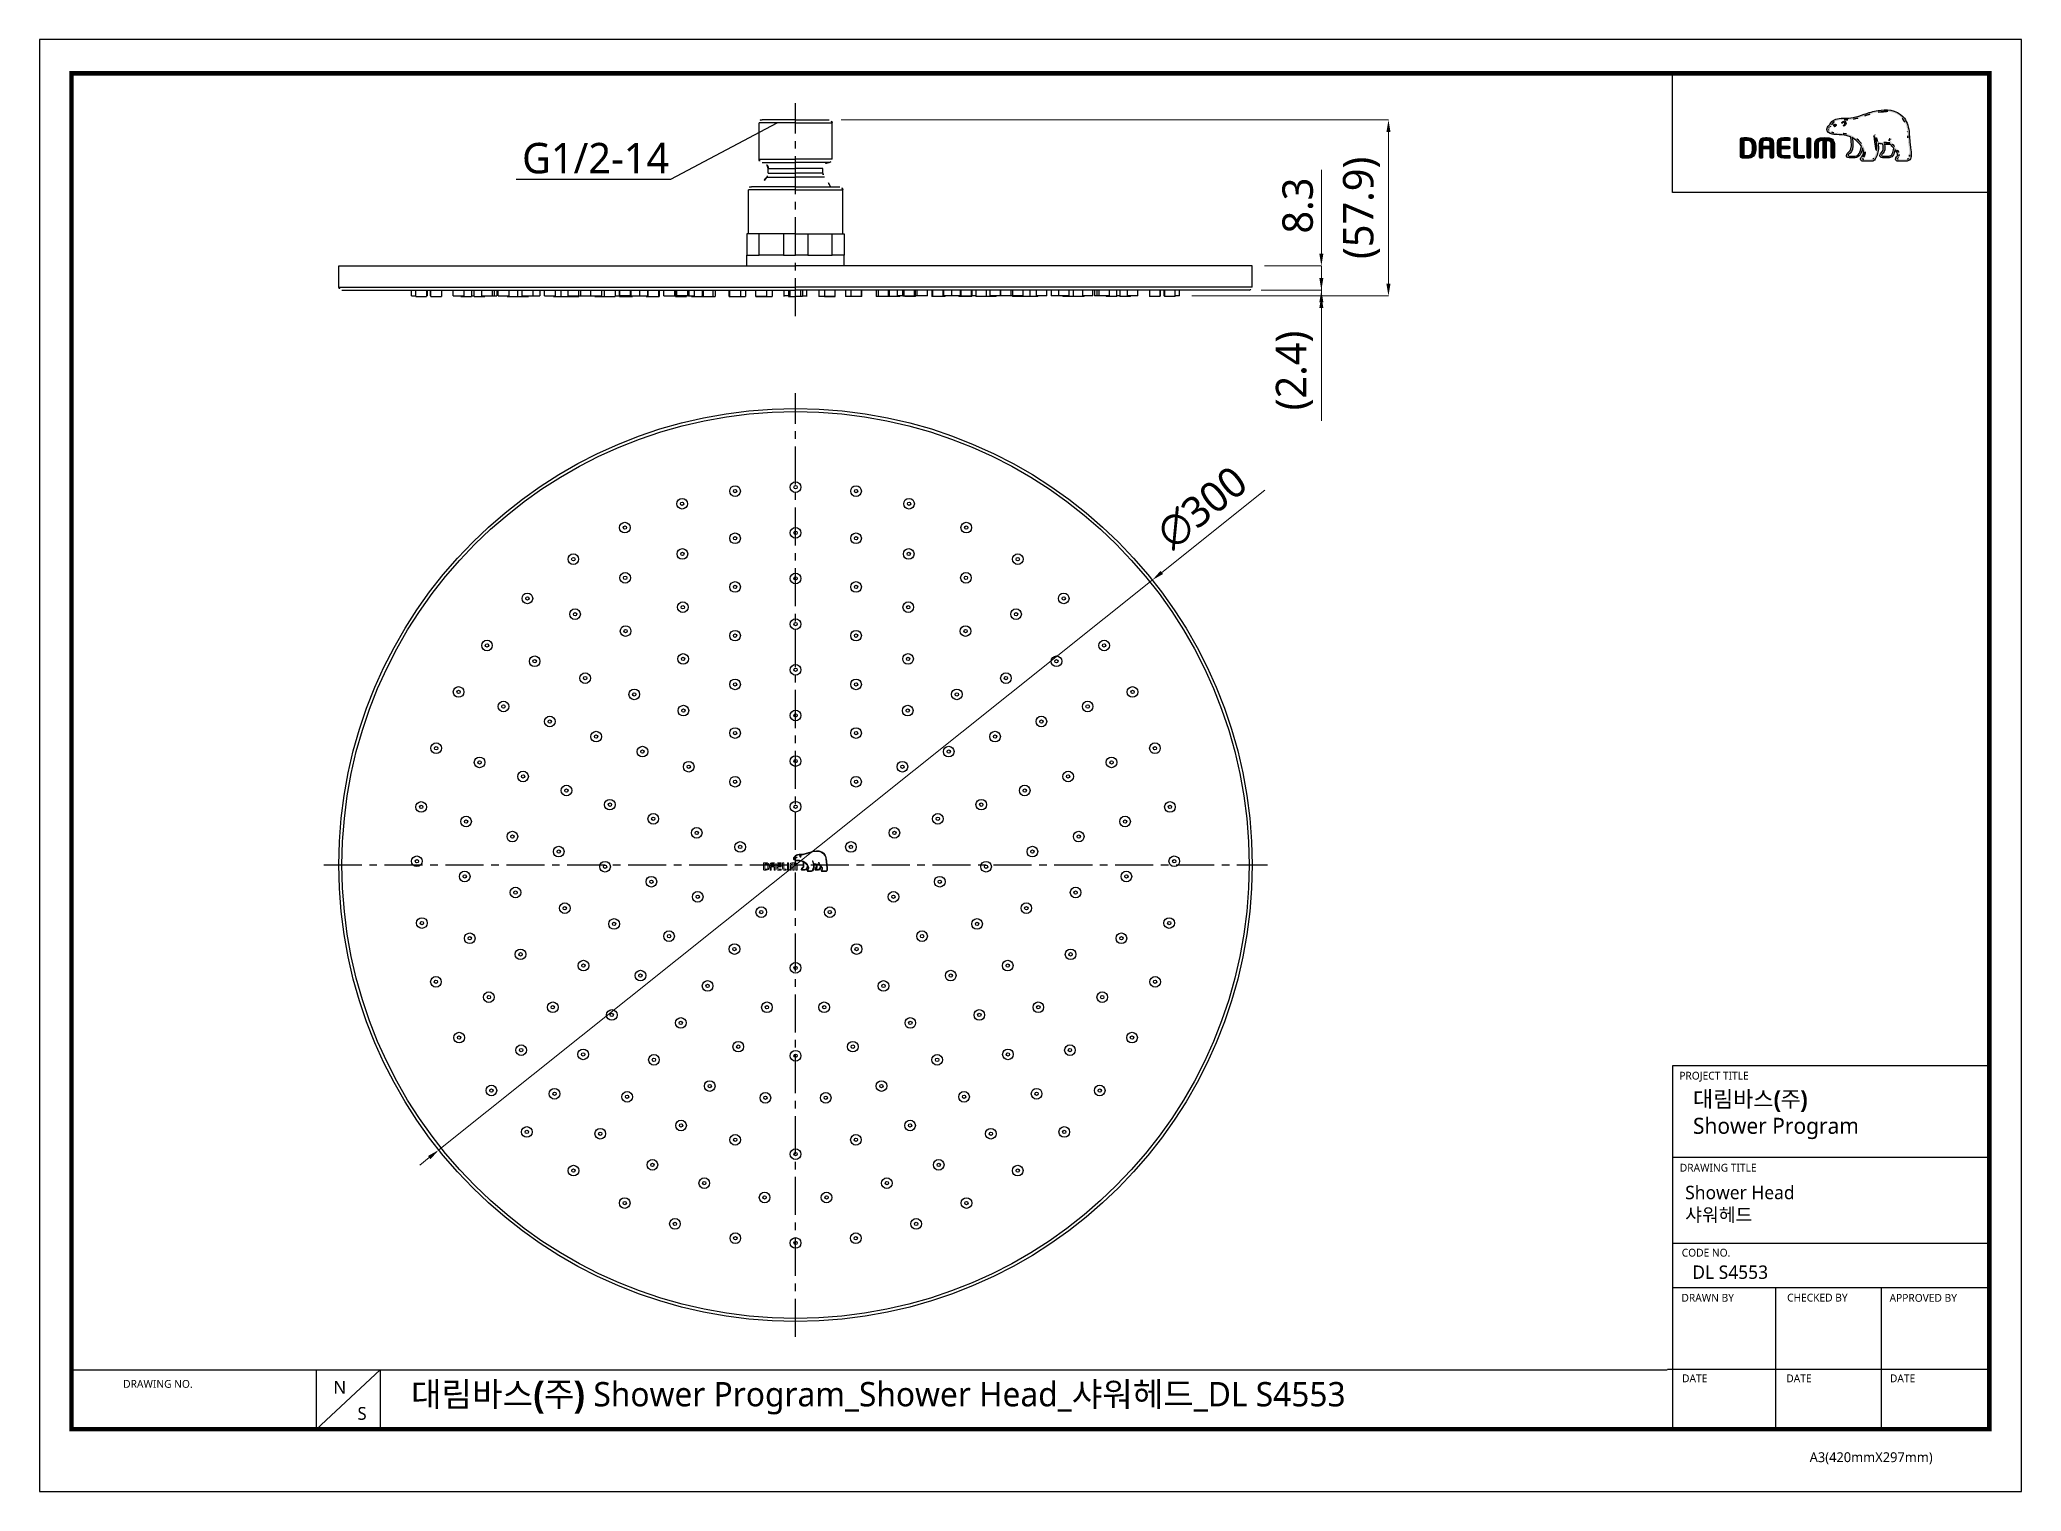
# Model space of a CAD drawing. Extents: x 16296676094 to 16296676745, y -37409617846 to -37409617369.
import ezdxf
from ezdxf import colors
from ezdxf.entities.mleader import LeaderData, LeaderLine
from ezdxf.math import Vec2, Vec3

# ---------------------------------------------------------------- set-up
doc = ezdxf.new("R2010")
doc.units = 0
doc.header["$LTSCALE"] = 10
doc.header["$MEASUREMENT"] = 0
doc.header["$PDMODE"] = 3
doc.header["$PDSIZE"] = -10
doc.linetypes.add('CENTER', pattern=[2, 1.25, -0.25, 0.25, -0.25])
doc.layers.get('0').update_dxf_attribs({"linetype": 'CONTINUOUS'})
doc.layers.get('DEFPOINTS').update_dxf_attribs({"linetype": 'CONTINUOUS'})
for name, color, linetype in [('1', 7, 'CONTINUOUS'), ('Layer 1', 7, 'CONTINUOUS'), ('레이어 1', 7, 'CONTINUOUS')]:
    doc.layers.add(name, color=color, linetype=linetype)
doc.styles.add('Daelim Dimension', font='')
doc.styles.get('Daelim Dimension').set_extended_font_data('NanumGothic')
doc.dimstyles.new('DEFAULT', dxfattribs={"dimscale": 2, "dimtxt": 2, "dimasz": 2, "dimexe": 0, "dimexo": 2, "dimgap": 1, "dimtad": 1, "dimdec": 1, "dimzin": 9, "dimdsep": 46, "dimtxsty": 'Daelim Dimension', "dimcen": 0.5, "dimclrd": 252, "dimclre": 252, "dimclrt": 3, "dimadec": 1, "dimazin": 0, "dimtfac": 1, "dimtdec": 1, "dimtix": 1, "dimtmove": 0, "dimatfit": 3, "dimfxl": 1, "dimtolj": 1, "dimtzin": 1, "dimlwd": 9, "dimlwe": 9, "dimarcsym": 0})

msp = doc.modelspace()

# ---------------------------------------------------------------- texts
at = {"color": 5, "ltscale": 40, "style": 'Daelim Dimension'}
for s, height, p in [('PROJECT TITLE', 2.56901127, (16296676632.72789, -37409617711.010071)), ('DRAWING TITLE', 2.56901127, (16296676632.892599, -37409617741.245956)), ('CODE NO.', 2.5690113, (16296676633.53684, -37409617769.167938)), ('DRAWN BY', 2.5690113, (16296676633.43609, -37409617783.976334)), ('CHECKED BY', 2.5690113, (16296676668.146271, -37409617783.930771)), ('APPROVED BY', 2.56901127, (16296676701.80966, -37409617784.013748)), ('DRAWING NO.', 2.56901127, (16296676121.54121, -37409617812.274673)), ('DATE', 2.5690113, (16296676633.636749, -37409617810.45433)), ('DATE', 2.5690113, (16296676667.873079, -37409617810.45433)), ('DATE', 2.5690113, (16296676701.92779, -37409617810.45433)), ('A3(420mmX297mm)', 3.24237133, (16296676675.55337, -37409617836.697861))]:
    msp.add_text(s, height=height, dxfattribs=at).set_placement(p)
at = {"attachment_point": 1, "style": 'Daelim Dimension'}
for s, insert, char_height, width in [('{\\fPretendard Variable SemiBold|b0|i0|c129|p2;\\C7;대림바스(주)\\fNanumGothic|b0|i0|c129|p50;\\P}Shower Program', (16296676637.238819, -37409617714.779152), 5.26500565, 84.62055433), (' Shower Head\\P 샤워헤드', (16296676633.185551, -37409617745.909767), 4.3953, 73.9684046), ('DL S4553', (16296676636.98884, -37409617772.089439), 4.3953, 73.9684046), ('N', (16296676190.62919, -37409617810.017693), 4.204124, 5.86731056), ('S', (16296676198.517969, -37409617818.586761), 4.204124, 5.86731056)]:
    msp.add_mtext(s, dxfattribs=dict(at, insert=insert, char_height=char_height, width=width))
at = {"color": 2, "insert": (16296676216.109261, -37409617810.385269), "char_height": 7.98525, "width": 392.10608901, "attachment_point": 1, "style": 'Daelim Dimension'}
msp.add_mtext('{\\fPretendard Variable SemiBold|b0|i0|c129|p2;대림바스(주)} Shower Program_Shower Head_{\\fGulim|b0|i0|c129|p50;샤워헤드}_DL S4553', dxfattribs=at)

# ---------------------------------------------------------------- blocks, each defined once
blk = doc.blocks.new('*D0')
at = {"color": 5, "lineweight": 9, "transparency": 16777216}
for p, q in [((16296676496.62945, -37409617517.291199), (16296676462.739019, -37409617544.368607)), ((16296676225.235519, -37409617734.126556), (16296676459.613979, -37409617546.865417)), ((16296676222.11047, -37409617736.623383), (16296676218.98543, -37409617739.120201))]:
    blk.add_line(p, q, dxfattribs=at)
at = {"color": 5, "transparency": 16777216}
for points in [[(16296676462.322889, -37409617543.847763), (16296676463.155161, -37409617544.889442), (16296676459.613979, -37409617546.865417)], [(16296676221.69434, -37409617736.102539), (16296676222.526609, -37409617737.144234), (16296676225.235519, -37409617734.126556)]]:
    blk.add_solid(points, dxfattribs=at)
at = {"layer": 'DEFPOINTS', "color": 0, "transparency": 16777216}
for p in [(16296676459.613979, -37409617546.865417), (16296676225.235519, -37409617734.126556)]:
    blk.add_point(p, dxfattribs=at)
at = {"color": 7, "transparency": 16777216, "insert": (16296676476.011141, -37409617523.028511), "char_height": 10, "attachment_point": 5, "rotation": 38.623774509, "style": 'Daelim Dimension'}
blk.add_mtext('\\A1;∅300', dxfattribs=at)
blk = doc.blocks.new('*D1')
at = {"color": 5, "lineweight": 9, "transparency": 16777216}
for p, q in [((16296676515.146799, -37409617439.632057), (16296676515.146799, -37409617412.046944)), ((16296676496.424761, -37409617443.632057), (16296676515.146799, -37409617443.632057)), ((16296676515.146799, -37409617451.632057), (16296676515.146799, -37409617443.632057)), ((16296676495.424761, -37409617451.632057), (16296676515.146799, -37409617451.632057)), ((16296676515.146799, -37409617455.632057), (16296676515.146799, -37409617459.632057))]:
    blk.add_line(p, q, dxfattribs=at)
at = {"color": 5, "transparency": 16777216}
for points in [[(16296676514.480141, -37409617439.632057), (16296676515.813471, -37409617439.632057), (16296676515.146799, -37409617443.632057)], [(16296676514.480141, -37409617455.632057), (16296676515.813471, -37409617455.632057), (16296676515.146799, -37409617451.632057)]]:
    blk.add_solid(points, dxfattribs=at)
at = {"layer": 'DEFPOINTS', "color": 0, "transparency": 16777216}
for p in [(16296676492.424761, -37409617443.632057), (16296676491.424761, -37409617451.632057), (16296676515.146799, -37409617451.632057)]:
    blk.add_point(p, dxfattribs=at)
at = {"color": 7, "transparency": 16777216, "insert": (16296676507.445789, -37409617423.839493), "char_height": 10, "attachment_point": 5, "rotation": 90, "style": 'Daelim Dimension'}
blk.add_mtext('\\A1;8.3', dxfattribs=at)
blk = doc.blocks.new('*D2')
at = {"color": 5, "lineweight": 9, "transparency": 16777216}
for p, q in [((16296676515.146799, -37409617447.632057), (16296676515.146799, -37409617443.632057)), ((16296676472.572981, -37409617453.532066), (16296676515.146799, -37409617453.532066)), ((16296676495.424761, -37409617451.632057), (16296676515.146799, -37409617451.632057)), ((16296676515.146799, -37409617451.632057), (16296676515.146799, -37409617453.532066)), ((16296676515.146799, -37409617457.532066), (16296676515.146799, -37409617494.516327))]:
    blk.add_line(p, q, dxfattribs=at)
at = {"color": 5, "transparency": 16777216}
for points in [[(16296676514.480141, -37409617447.632057), (16296676515.813471, -37409617447.632057), (16296676515.146799, -37409617451.632057)], [(16296676514.480141, -37409617457.532066), (16296676515.813471, -37409617457.532066), (16296676515.146799, -37409617453.532066)]]:
    blk.add_solid(points, dxfattribs=at)
at = {"layer": 'DEFPOINTS', "color": 0, "transparency": 16777216}
for p in [(16296676468.572981, -37409617453.532066), (16296676491.424761, -37409617451.632057), (16296676515.146799, -37409617453.532066)]:
    blk.add_point(p, dxfattribs=at)
at = {"color": 7, "transparency": 16777216, "insert": (16296676506.294149, -37409617478.024193), "char_height": 10, "attachment_point": 5, "rotation": 90, "style": 'Daelim Dimension'}
blk.add_mtext('\\A1;(2.4)', dxfattribs=at)
blk = doc.blocks.new('*D3')
at = {"color": 5, "lineweight": 9, "transparency": 16777216}
for p, q in [((16296676357.424761, -37409617395.632057), (16296676537.1912, -37409617395.632057)), ((16296676537.1912, -37409617449.532066), (16296676537.1912, -37409617399.632057)), ((16296676472.572981, -37409617453.532066), (16296676537.1912, -37409617453.532066))]:
    blk.add_line(p, q, dxfattribs=at)
at = {"color": 5, "transparency": 16777216}
for points in [[(16296676536.52454, -37409617399.632057), (16296676537.85787, -37409617399.632057), (16296676537.1912, -37409617395.632057)], [(16296676536.52454, -37409617449.532066), (16296676537.85787, -37409617449.532066), (16296676537.1912, -37409617453.532066)]]:
    blk.add_solid(points, dxfattribs=at)
at = {"layer": 'DEFPOINTS', "color": 0, "transparency": 16777216}
for p in [(16296676353.424761, -37409617395.632057), (16296676537.1912, -37409617395.632057), (16296676468.572981, -37409617453.532066)]:
    blk.add_point(p, dxfattribs=at)
at = {"color": 7, "transparency": 16777216, "insert": (16296676528.338539, -37409617424.582062), "char_height": 10, "attachment_point": 5, "rotation": 90, "style": 'Daelim Dimension'}
blk.add_mtext('\\A1;(57.9)', dxfattribs=at)

# ---------------------------------------------------------------- dimensions: what is measured, and where the dimension line sits
at = {"color": 5}
dim = msp.add_linear_dim(base=(16296676537.1912, -37409617395.632057), p1=(16296676468.572981, -37409617453.532051), p2=(16296676353.424761, -37409617395.63205), angle=90, text='(<>)', dimstyle='DEFAULT', override={"dimtxt": 5, "dimclrd": 5, "dimclre": 5, "dimclrt": 7}, dxfattribs=at)
dim.commit()
dim.dimension.update_dxf_attribs({"geometry": '*D3', "text_midpoint": (16296676528.338539, -37409617424.582062)})
for base, p1, p2, text, picture, middle in [((16296676515.146799, -37409617451.632057), (16296676492.424761, -37409617443.63205), (16296676491.424761, -37409617451.63205), '8.3', '*D1', (16296676515.14679, -37409617423.839493)), ((16296676515.146799, -37409617453.532066), (16296676491.424761, -37409617451.63205), (16296676468.572981, -37409617453.532051), '(2.4)', '*D2', (16296676515.14679, -37409617478.024193))]:
    dim = msp.add_linear_dim(base=base, p1=p1, p2=p2, angle=90, text=text, dimstyle='DEFAULT', override={"dimtxt": 5, "dimclrd": 5, "dimclre": 5, "dimclrt": 7}, dxfattribs=at)
    dim.commit()
    dim.dimension.update_dxf_attribs({"geometry": picture, "text_midpoint": middle, "dimtype": 160})
dim = msp.add_diameter_dim_2p(p1=(16296676225.235519, -37409617734.126556), p2=(16296676459.613979, -37409617546.865417), dimstyle='DEFAULT', override={"dimtxt": 5, "dimclrd": 5, "dimclre": 5, "dimclrt": 7}, dxfattribs=at)
dim.commit()
dim.dimension.update_dxf_attribs({"geometry": '*D0', "text_midpoint": (16296676476.011141, -37409617523.028511)})

# ---------------------------------------------------------------- hatches: boundary and pattern name
at = {"layer": '레이어 1'}
h = msp.add_hatch(color=5, dxfattribs=at)
h.dxf.hatch_style = 1
edge = h.paths.add_edge_path(flags=16)
edge.add_spline(control_points=[(16296676708.042139, -37409617408.385696), (16296676707.76947, -37409617408.687538), (16296676707.426809, -37409617408.690247), (16296676707.411989, -37409617408.690247), (16296676707.411989, -37409617408.690247), (16296676704.66712, -37409617408.690247), (16296676704.66712, -37409617408.690247), (16296676704.566271, -37409617408.690247), (16296676704.48921, -37409617408.664963), (16296676704.43931, -37409617408.6157), (16296676704.39765, -37409617408.574898), (16296676704.37742, -37409617408.512833), (16296676704.37742, -37409617408.435944), (16296676704.37742, -37409617408.281151), (16296676704.490419, -37409617408.138817), (16296676704.61046, -37409617407.987747), (16296676704.72175, -37409617407.844757), (16296676704.82748, -37409617407.70919), (16296676704.886669, -37409617407.54258), (16296676705.036909, -37409617407.138237), (16296676705.021561, -37409617406.706871), (16296676704.84215, -37409617406.326797), (16296676704.51804, -37409617405.639137), (16296676704.037149, -37409617405.098869), (16296676703.57107, -37409617404.576813), (16296676703.57107, -37409617404.576813), (16296676703.413231, -37409617404.403473), (16296676703.413231, -37409617404.401779), (16296676702.80736, -37409617403.726631), (16296676702.18125, -37409617403.028168), (16296676702.131849, -37409617402.081177), (16296676702.12055, -37409617401.893669), (16296676702.03388, -37409617401.780357), (16296676701.913321, -37409617401.785423), (16296676701.913321, -37409617401.785423), (16296676701.735741, -37409617401.870728), (16296676701.73188, -37409617401.870728), (16296676701.683821, -37409617401.923691), (16296676701.657, -37409617402.002586), (16296676701.657, -37409617402.093323), (16296676701.657, -37409617402.093323), (16296676701.658529, -37409617402.125343), (16296676701.658529, -37409617402.125702), (16296676701.68281, -37409617402.46801), (16296676701.76442, -37409617402.803902), (16296676701.907921, -37409617403.152603), (16296676701.907921, -37409617403.152603), (16296676701.92193, -37409617403.187698), (16296676701.92193, -37409617403.187698), (16296676701.92193, -37409617403.187698), (16296676701.884809, -37409617403.189034), (16296676701.884809, -37409617403.189034), (16296676700.122681, -37409617403.25885), (16296676698.39514, -37409617402.926331), (16296676697.887079, -37409617402.803902), (16296676697.573759, -37409617401.543259), (16296676697.06555, -37409617400.707573), (16296676697.043619, -37409617400.672157), (16296676697.00416, -37409617400.606728), (16296676696.94109, -37409617400.556473), (16296676696.880381, -37409617400.538933), (16296676696.880381, -37409617400.538933), (16296676696.731991, -37409617400.561203), (16296676696.713791, -37409617400.563553), (16296676696.701309, -37409617400.5821), (16296676696.675341, -37409617400.617172), (16296676696.61801, -37409617400.694077), (16296676696.61801, -37409617400.694077), (16296676696.610941, -37409617400.755791), (16296676696.610941, -37409617400.755791), (16296676696.610941, -37409617400.755791), (16296676696.657789, -37409617400.9217), (16296676696.657789, -37409617400.9217), (16296676696.696251, -37409617400.988159), (16296676697.60108, -37409617402.573227), (16296676697.60108, -37409617404.672607), (16296676697.60108, -37409617405.967628), (16296676697.260799, -37409617407.189468), (16296676696.58968, -37409617408.303757), (16296676696.429319, -37409617408.571182), (16296676696.218031, -37409617408.690247), (16296676695.90373, -37409617408.690247), (16296676695.90373, -37409617408.690247), (16296676693.19796, -37409617408.690247), (16296676693.19796, -37409617408.690247), (16296676693.108259, -37409617408.690247), (16296676692.921089, -37409617408.627167), (16296676692.921089, -37409617408.431557), (16296676692.921089, -37409617408.323639), (16296676693.02108, -37409617408.146584), (16296676693.1877, -37409617407.960098), (16296676694.31526, -37409617406.704529), (16296676693.66474, -37409617404.743408), (16296676692.583349, -37409617403.451424), (16296676691.53887, -37409617402.205276), (16296676689.834249, -37409617400.637062), (16296676687.64551, -37409617400.247543), (16296676686.869841, -37409617400.111992), (16296676685.595221, -37409617400.036453), (16296676684.565741, -37409617399.97538), (16296676684.565741, -37409617399.97538), (16296676683.525169, -37409617399.913673), (16296676683.525169, -37409617399.913673), (16296676682.99114, -37409617399.872871), (16296676682.108561, -37409617399.544403), (16296676681.839939, -37409617399.035797), (16296676681.72646, -37409617398.825027), (16296676681.739269, -37409617398.611221), (16296676681.88158, -37409617398.365356), (16296676681.97113, -37409617398.217003), (16296676682.094061, -37409617398.0895), (16296676682.24869, -37409617397.934357), (16296676682.419661, -37409617397.76136), (16296676682.595551, -37409617397.582283), (16296676682.732479, -37409617397.346207), (16296676682.732479, -37409617397.346207), (16296676682.771761, -37409617397.272346), (16296676682.771761, -37409617397.272346), (16296676683.294331, -37409617396.272743), (16296676684.37081, -37409617395.744942), (16296676685.972589, -37409617395.702461), (16296676685.972589, -37409617395.702461), (16296676686.875919, -37409617395.692352), (16296676686.875919, -37409617395.692352), (16296676687.86775, -37409617395.687286), (16296676688.99317, -37409617395.681549), (16296676689.917879, -37409617395.482567), (16296676691.216631, -37409617395.203331), (16296676692.51959, -37409617394.758163), (16296676693.669439, -37409617394.366287), (16296676693.669439, -37409617394.366287), (16296676693.7062, -37409617394.354149), (16296676693.7062, -37409617394.354149), (16296676695.12838, -37409617393.867844), (16296676696.599119, -37409617393.364967), (16296676698.10257, -37409617393.12014), (16296676700.50868, -37409617392.721863), (16296676703.81286, -37409617392.735008), (16296676705.89167, -37409617395.068764), (16296676706.85251, -37409617396.149292), (16296676707.444361, -37409617397.635231), (16296676707.64806, -37409617399.486397), (16296676707.64806, -37409617399.486397), (16296676707.64032, -37409617399.480324), (16296676707.633209, -37409617399.473923), (16296676707.649731, -37409617399.510651), (16296676707.66526, -37409617399.718407), (16296676707.750919, -37409617400.896088), (16296676707.775539, -37409617401.462318), (16296676707.801519, -37409617402.047783), (16296676707.94956, -37409617403.134071), (16296676707.94956, -37409617403.134071), (16296676708.369101, -37409617406.766899), (16296676708.369101, -37409617406.766899), (16296676708.369101, -37409617406.766899), (16296676708.39406, -37409617407.208366), (16296676708.39406, -37409617407.208366), (16296676708.39406, -37409617407.729759), (16296676708.27602, -37409617408.12603), (16296676708.042139, -37409617408.385696)], knot_values=[0, 0, 0, 0, 1, 1, 1, 2, 2, 2, 3, 3, 3, 4, 4, 4, 5, 5, 5, 6, 6, 6, 7, 7, 7, 8, 8, 8, 9, 9, 9, 10, 10, 10, 11, 11, 11, 12, 12, 12, 13, 13, 13, 14, 14, 14, 15, 15, 15, 16, 16, 16, 17, 17, 17, 18, 18, 18, 19, 19, 19, 20, 20, 20, 21, 21, 21, 22, 22, 22, 23, 23, 23, 24, 24, 24, 25, 25, 25, 26, 26, 26, 27, 27, 27, 28, 28, 28, 29, 29, 29, 30, 30, 30, 31, 31, 31, 32, 32, 32, 33, 33, 33, 34, 34, 34, 35, 35, 35, 36, 36, 36, 37, 37, 37, 38, 38, 38, 39, 39, 39, 40, 40, 40, 41, 41, 41, 42, 42, 42, 43, 43, 43, 44, 44, 44, 45, 45, 45, 46, 46, 46, 47, 47, 47, 48, 48, 48, 49, 49, 49, 50, 50, 50, 51, 51, 51, 52, 52, 52, 53, 53, 53, 53], degree=3, periodic=0)
edge = h.paths.add_edge_path(flags=16)
edge.add_spline(control_points=[(16296676701.6968, -37409617407.600578), (16296676701.6968, -37409617407.600578), (16296676699.45764, -37409617407.600578), (16296676699.45764, -37409617407.600578), (16296676699.292049, -37409617407.600578), (16296676699.1612, -37409617407.468384), (16296676699.1612, -37409617407.299744), (16296676699.1612, -37409617407.18206), (16296676699.26339, -37409617407.032333), (16296676699.36002, -37409617406.929459), (16296676699.81547, -37409617406.493393), (16296676700.28137, -37409617405.893097), (16296676700.28137, -37409617404.753532), (16296676700.28137, -37409617404.753532), (16296676700.252529, -37409617404.235863), (16296676700.252529, -37409617404.233849), (16296676700.252529, -37409617404.233849), (16296676700.17024, -37409617403.730309), (16296676700.17024, -37409617403.730309), (16296676700.17024, -37409617403.730309), (16296676700.164499, -37409617403.698601), (16296676700.164499, -37409617403.698601), (16296676700.164499, -37409617403.698601), (16296676700.19755, -37409617403.700981), (16296676700.19755, -37409617403.700981), (16296676700.61508, -37409617403.73098), (16296676701.427509, -37409617403.776199), (16296676702.20318, -37409617403.739433), (16296676702.400129, -37409617404.052727), (16296676702.717489, -37409617404.455727), (16296676703.180861, -37409617404.992638), (16296676703.159611, -37409617405.25975), (16296676702.938379, -37409617407.600578), (16296676701.6968, -37409617407.600578)], knot_values=[0, 0, 0, 0, 1, 1, 1, 2, 2, 2, 3, 3, 3, 4, 4, 4, 5, 5, 5, 6, 6, 6, 7, 7, 7, 8, 8, 8, 9, 9, 9, 10, 10, 10, 11, 11, 11, 11], degree=3, periodic=0)
edge = h.paths.add_edge_path(flags=16)
edge.add_spline(control_points=[(16296676690.461189, -37409617407.600578), (16296676690.461189, -37409617407.600578), (16296676688.49571, -37409617407.600578), (16296676688.49571, -37409617407.600578), (16296676688.348339, -37409617407.600578), (16296676688.189819, -37409617407.479172), (16296676688.189819, -37409617407.299744), (16296676688.189819, -37409617407.190849), (16296676688.28121, -37409617407.055931), (16296676688.447821, -37409617406.922028), (16296676688.945259, -37409617406.525772), (16296676689.699011, -37409617405.926132), (16296676689.78063, -37409617404.270576), (16296676689.78063, -37409617404.270576), (16296676689.79192, -37409617403.819008), (16296676689.79192, -37409617403.819008), (16296676689.79192, -37409617403.114838), (16296676689.63055, -37409617402.264648), (16296676689.477449, -37409617401.504822), (16296676689.477449, -37409617401.504822), (16296676689.45248, -37409617401.427261), (16296676689.45248, -37409617401.427261), (16296676689.45248, -37409617401.427261), (16296676689.516899, -37409617401.477509), (16296676689.516899, -37409617401.477509), (16296676689.809959, -37409617401.657928), (16296676691.41527, -37409617402.745888), (16296676692.55451, -37409617404.353233), (16296676692.46007, -37409617405.114052), (16296676692.03109, -37409617407.600578), (16296676690.461189, -37409617407.600578)], knot_values=[0, 0, 0, 0, 1, 1, 1, 2, 2, 2, 3, 3, 3, 4, 4, 4, 5, 5, 5, 6, 6, 6, 7, 7, 7, 8, 8, 8, 9, 9, 9, 10, 10, 10, 10], degree=3, periodic=0)
edge = h.paths.add_edge_path()
edge.add_spline(control_points=[(16296676708.92388, -37409617406.711937), (16296676708.923189, -37409617406.706871), (16296676708.506359, -37409617403.058533), (16296676708.506359, -37409617403.058533), (16296676708.352051, -37409617401.968208), (16296676708.3298, -37409617401.38678), (16296676708.30974, -37409617400.871483), (16296676708.30974, -37409617400.871483), (16296676708.20656, -37409617399.431068), (16296676708.20656, -37409617399.430054), (16296676707.987009, -37409617397.458519), (16296676707.34894, -37409617395.866028), (16296676706.309179, -37409617394.7015), (16296676704.06311, -37409617392.177856), (16296676700.55691, -37409617392.151207), (16296676698.01, -37409617392.571098), (16296676696.44803, -37409617392.829437), (16296676694.95503, -37409617393.339027), (16296676693.511589, -37409617393.832748), (16296676693.511589, -37409617393.832748), (16296676693.465071, -37409617393.849274), (16296676693.465071, -37409617393.849274), (16296676692.336651, -37409617394.234062), (16296676691.056089, -37409617394.672173), (16296676689.79952, -37409617394.939919), (16296676688.936159, -37409617395.124397), (16296676687.85494, -37409617395.132843), (16296676686.899839, -37409617395.137901), (16296676686.899839, -37409617395.137901), (16296676685.95455, -37409617395.149361), (16296676685.95455, -37409617395.149361), (16296676684.138121, -37409617395.194221), (16296676682.900921, -37409617395.823196), (16296676682.276011, -37409617397.018059), (16296676682.276011, -37409617397.018059), (16296676682.247841, -37409617397.069641), (16296676682.247841, -37409617397.069641), (16296676682.14448, -37409617397.250771), (16296676681.991199, -37409617397.404556), (16296676681.853939, -37409617397.54216), (16296676681.702681, -37409617397.694603), (16296676681.532209, -37409617397.865562), (16296676681.402031, -37409617398.0868), (16296676681.27133, -37409617398.308388), (16296676681.20541, -37409617398.53299), (16296676681.20541, -37409617398.75354), (16296676681.20541, -37409617398.939034), (16296676681.25194, -37409617399.12114), (16296676681.345381, -37409617399.295158), (16296676681.73152, -37409617400.024307), (16296676682.832979, -37409617400.417847), (16296676683.490259, -37409617400.464737), (16296676683.490259, -37409617400.464737), (16296676684.457821, -37409617400.525459), (16296676684.48093, -37409617400.527473), (16296676685.44833, -37409617400.5821), (16296676686.773199, -37409617400.658653), (16296676687.5467, -37409617400.795242), (16296676687.99896, -37409617400.875183), (16296676688.512911, -37409617401.037376), (16296676688.98641, -37409617401.260323), (16296676689.02014, -37409617401.38308), (16296676689.26598, -37409617402.476097), (16296676689.26598, -37409617403.819687), (16296676689.26598, -37409617403.819687), (16296676689.255529, -37409617404.245987), (16296676689.255529, -37409617404.245987), (16296676689.18421, -37409617405.66275), (16296676688.56653, -37409617406.157829), (16296676688.113939, -37409617406.520042), (16296676688.068069, -37409617406.556129), (16296676687.66473, -37409617406.891006), (16296676687.635719, -37409617407.294029), (16296676687.61516, -37409617407.522003), (16296676687.68041, -37409617407.729759), (16296676687.818859, -37409617407.879158), (16296676687.96892, -37409617408.041039), (16296676688.197081, -37409617408.122971), (16296676688.49571, -37409617408.122971), (16296676688.49571, -37409617408.122971), (16296676690.461189, -37409617408.122971), (16296676690.461189, -37409617408.122971), (16296676691.93228, -37409617408.122971), (16296676692.660061, -37409617406.53894), (16296676692.881451, -37409617405.055023), (16296676692.881451, -37409617405.055023), (16296676692.886021, -37409617404.846283), (16296676692.886021, -37409617404.846283), (16296676692.886021, -37409617404.846283), (16296676692.94673, -37409617404.950821), (16296676692.94673, -37409617404.950821), (16296676693.135401, -37409617405.370682), (16296676693.248911, -37409617405.87252), (16296676693.248911, -37409617406.250557), (16296676693.248911, -37409617406.781067), (16296676693.08465, -37409617407.244453), (16296676692.77269, -37409617407.589783), (16296676692.693951, -37409617407.667702), (16296676692.30055, -37409617408.075432), (16296676692.30055, -37409617408.482491), (16296676692.30055, -37409617408.482491), (16296676692.30409, -37409617408.549606), (16296676692.30409, -37409617408.549606), (16296676692.3599, -37409617409.030533), (16296676692.749081, -37409617409.245354), (16296676693.11062, -37409617409.245354), (16296676693.11062, -37409617409.245354), (16296676695.90373, -37409617409.245354), (16296676695.90373, -37409617409.245354), (16296676696.4079, -37409617409.245354), (16296676696.809719, -37409617409.018372), (16296676697.067881, -37409617408.59008), (16296676697.778669, -37409617407.410042), (16296676698.13883, -37409617406.128487), (16296676698.13883, -37409617404.782188), (16296676698.13883, -37409617404.361977), (16296676698.099199, -37409617403.913437), (16296676698.021641, -37409617403.448036), (16296676698.021641, -37409617403.448036), (16296676698.014891, -37409617403.410927), (16296676698.014891, -37409617403.410927), (16296676698.014891, -37409617403.410927), (16296676698.051979, -37409617403.418701), (16296676698.051979, -37409617403.418701), (16296676698.388041, -37409617403.48378), (16296676698.928659, -37409617403.577538), (16296676699.596741, -37409617403.649696), (16296676699.596741, -37409617403.649696), (16296676699.616159, -37409617403.652077), (16296676699.616159, -37409617403.652077), (16296676699.616159, -37409617403.652077), (16296676699.70603, -37409617404.16404), (16296676699.70603, -37409617404.16404), (16296676699.70603, -37409617404.16404), (16296676699.72574, -37409617404.285423), (16296676699.72574, -37409617404.287453), (16296676699.72574, -37409617404.287453), (16296676699.752399, -37409617404.740387), (16296676699.752399, -37409617404.740387), (16296676699.752399, -37409617405.827339), (16296676699.25865, -37409617406.300163), (16296676698.99325, -37409617406.553757), (16296676698.989531, -37409617406.557137), (16296676698.61924, -37409617406.933487), (16296676698.579109, -37409617407.26738), (16296676698.579109, -37409617407.26738), (16296676698.56629, -37409617407.369919), (16296676698.56629, -37409617407.369919), (16296676698.56629, -37409617407.4748), (16296676698.59326, -37409617407.680511), (16296676698.77672, -37409617407.870064), (16296676698.93828, -37409617408.038353), (16296676699.188339, -37409617408.122971), (16296676699.52087, -37409617408.122971), (16296676699.52087, -37409617408.122971), (16296676701.6968, -37409617408.122971), (16296676701.6968, -37409617408.122971), (16296676703.018311, -37409617408.122971), (16296676703.4161, -37409617406.442833), (16296676703.57646, -37409617405.501213), (16296676703.57646, -37409617405.501213), (16296676703.583891, -37409617405.404083), (16296676703.583891, -37409617405.404083), (16296676703.583891, -37409617405.404083), (16296676703.63615, -37409617405.475243), (16296676703.63615, -37409617405.475243), (16296676703.94087, -37409617405.864433), (16296676704.20813, -37409617406.297119), (16296676704.336769, -37409617406.566254), (16296676704.40439, -37409617406.706192), (16296676704.440821, -37409617406.861679), (16296676704.440821, -37409617407.017487), (16296676704.440821, -37409617407.017487), (16296676704.391581, -37409617407.332474), (16296676704.391581, -37409617407.332474), (16296676704.34067, -37409617407.503464), (16296676704.22397, -37409617407.66095), (16296676704.109819, -37409617407.813393), (16296676703.94236, -37409617408.030922), (16296676703.76969, -37409617408.256523), (16296676703.76969, -37409617408.53038), (16296676703.76969, -37409617408.53038), (16296676703.785891, -37409617408.681122), (16296676703.785891, -37409617408.681122), (16296676703.865471, -37409617409.044693), (16296676704.16007, -37409617409.245354), (16296676704.614849, -37409617409.245354), (16296676704.614849, -37409617409.245354), (16296676707.410641, -37409617409.245354), (16296676707.410641, -37409617409.245354), (16296676707.472, -37409617409.245354), (16296676708.01836, -37409617409.231857), (16296676708.44632, -37409617408.768806), (16296676708.787951, -37409617408.398857), (16296676708.95388, -37409617407.890266), (16296676708.95388, -37409617407.215103), (16296676708.95388, -37409617407.215103), (16296676708.9242, -37409617406.714287), (16296676708.92388, -37409617406.711937)], knot_values=[0, 0, 0, 0, 1, 1, 1, 2, 2, 2, 3, 3, 3, 4, 4, 4, 5, 5, 5, 6, 6, 6, 7, 7, 7, 8, 8, 8, 9, 9, 9, 10, 10, 10, 11, 11, 11, 12, 12, 12, 13, 13, 13, 14, 14, 14, 15, 15, 15, 16, 16, 16, 17, 17, 17, 18, 18, 18, 19, 19, 19, 20, 20, 20, 21, 21, 21, 22, 22, 22, 23, 23, 23, 24, 24, 24, 25, 25, 25, 26, 26, 26, 27, 27, 27, 28, 28, 28, 29, 29, 29, 30, 30, 30, 31, 31, 31, 32, 32, 32, 33, 33, 33, 34, 34, 34, 35, 35, 35, 36, 36, 36, 37, 37, 37, 38, 38, 38, 39, 39, 39, 40, 40, 40, 41, 41, 41, 42, 42, 42, 43, 43, 43, 44, 44, 44, 45, 45, 45, 46, 46, 46, 47, 47, 47, 48, 48, 48, 49, 49, 49, 50, 50, 50, 51, 51, 51, 52, 52, 52, 53, 53, 53, 54, 54, 54, 55, 55, 55, 56, 56, 56, 57, 57, 57, 58, 58, 58, 59, 59, 59, 60, 60, 60, 61, 61, 61, 62, 62, 62, 63, 63, 63, 64, 64, 64, 65, 65, 65, 66, 66, 66, 66], degree=3, periodic=0)
edge = h.paths.add_edge_path(flags=0)
edge.add_spline(control_points=[(16296676683.442711, -37409617397.276733), (16296676683.442711, -37409617397.276733), (16296676683.84943, -37409617397.092934), (16296676684.353291, -37409617397.287193), (16296676684.353291, -37409617397.287193), (16296676684.41567, -37409617397.31382), (16296676684.3344, -37409617397.428833), (16296676684.08905, -37409617397.758659), (16296676683.84724, -37409617397.829826), (16296676683.84724, -37409617397.829826), (16296676683.84724, -37409617397.829826), (16296676683.67205, -37409617397.891533), (16296676683.57358, -37409617397.772148), (16296676683.37459, -37409617397.538788), (16296676683.36853, -37409617397.40287), (16296676683.36853, -37409617397.40287), (16296676683.36853, -37409617397.40287), (16296676683.34795, -37409617397.302032), (16296676683.442711, -37409617397.276733)], knot_values=[0, 0, 0, 0, 1, 1, 1, 2, 2, 2, 3, 3, 3, 4, 4, 4, 5, 5, 5, 6, 6, 6, 6], degree=3, periodic=0)
edge = h.paths.add_edge_path(flags=0)
edge.add_spline(control_points=[(16296676686.126711, -37409617396.528717), (16296676686.06583, -37409617396.595154), (16296676686.06111, -37409617396.70578), (16296676686.126711, -37409617396.764107), (16296676686.18944, -37409617396.820778), (16296676686.298189, -37409617396.805931), (16296676686.3589, -37409617396.739166), (16296676686.391279, -37409617396.70578), (16296676686.725161, -37409617396.309502), (16296676687.01317, -37409617396.512177), (16296676687.11838, -37409617396.587753), (16296676687.16189, -37409617396.694977), (16296676687.146391, -37409617396.833588), (16296676687.121759, -37409617397.055817), (16296676686.929029, -37409617397.308113), (16296676686.794291, -37409617397.394432), (16296676686.71892, -37409617397.4403), (16296676686.66918, -37409617397.538788), (16296676686.70492, -37409617397.618378), (16296676686.740339, -37409617397.697617), (16296676686.841169, -37409617397.721237), (16296676686.92211, -37409617397.683456), (16296676687.163231, -37409617397.568123), (16296676687.467279, -37409617397.182983), (16296676687.508921, -37409617396.823807), (16296676687.53657, -37409617396.573578), (16296676687.424259, -37409617396.369209), (16296676687.224279, -37409617396.231277), (16296676686.794291, -37409617395.926064), (16296676686.306959, -37409617396.33445), (16296676686.126711, -37409617396.528717)], knot_values=[0, 0, 0, 0, 1, 1, 1, 2, 2, 2, 3, 3, 3, 4, 4, 4, 5, 5, 5, 6, 6, 6, 7, 7, 7, 8, 8, 8, 9, 9, 9, 10, 10, 10, 10], degree=3, periodic=0)
edge = h.paths.add_edge_path(flags=0)
edge.add_spline(control_points=[(16296676686.07173, -37409617396.826508), (16296676686.07173, -37409617396.826508), (16296676686.07173, -37409617396.826508), (16296676686.07173, -37409617396.826508), (16296676686.07173, -37409617396.826508), (16296676686.07173, -37409617396.826508), (16296676686.07173, -37409617396.826508)], knot_values=[0, 0, 0, 0, 1, 1, 1, 2, 2, 2, 2], degree=3, periodic=0)
h = msp.add_hatch(color=5, dxfattribs=at)
h.dxf.hatch_style = 2
edge = h.paths.add_edge_path()
edge.add_spline(control_points=[(16296676656.766781, -37409617405.467499), (16296676656.766781, -37409617406.742973), (16296676656.18486, -37409617407.363503), (16296676654.98712, -37409617407.363503), (16296676654.98712, -37409617407.363503), (16296676654.167681, -37409617407.348328), (16296676653.954109, -37409617407.344627), (16296676653.954109, -37409617407.344627), (16296676653.954109, -37409617402.454163), (16296676653.954109, -37409617402.454163), (16296676654.37855, -37409617402.412018), (16296676654.98172, -37409617402.404953), (16296676654.987711, -37409617402.404953), (16296676656.217911, -37409617402.404953), (16296676656.766781, -37409617402.989388), (16296676656.766781, -37409617404.299263), (16296676656.766781, -37409617404.299263), (16296676656.766781, -37409617405.467499), (16296676656.766781, -37409617405.467499)], knot_values=[0, 0, 0, 0, 1, 1, 1, 2, 2, 2, 3, 3, 3, 4, 4, 4, 5, 5, 5, 6, 6, 6, 6], degree=3, periodic=0)
edge = h.paths.add_edge_path()
edge.add_spline(control_points=[(16296676654.98712, -37409617401.486259), (16296676654.322229, -37409617401.486259), (16296676653.459709, -37409617401.527077), (16296676653.176861, -37409617401.572601), (16296676652.999969, -37409617401.60228), (16296676652.88656, -37409617401.734489), (16296676652.88656, -37409617401.909172), (16296676652.88656, -37409617401.909172), (16296676652.88656, -37409617407.858566), (16296676652.88656, -37409617407.858566), (16296676652.88656, -37409617408.041702), (16296676653.001051, -37409617408.170547), (16296676653.18545, -37409617408.196159), (16296676653.452971, -37409617408.240669), (16296676654.3127, -37409617408.281151), (16296676654.98712, -37409617408.281151), (16296676656.84367, -37409617408.281151), (16296676657.82456, -37409617407.307854), (16296676657.82456, -37409617405.467499), (16296676657.82456, -37409617405.467499), (16296676657.82456, -37409617404.299263), (16296676657.82456, -37409617404.299263), (16296676657.82456, -37409617402.458923), (16296676656.84367, -37409617401.486259), (16296676654.98712, -37409617401.486259)], knot_values=[0, 0, 0, 0, 1, 1, 1, 2, 2, 2, 3, 3, 3, 4, 4, 4, 5, 5, 5, 6, 6, 6, 7, 7, 7, 8, 8, 8, 8], degree=3, periodic=0)
h = msp.add_hatch(color=5, dxfattribs=at)
h.dxf.hatch_style = 2
edge = h.paths.add_edge_path()
edge.add_spline(control_points=[(16296676662.61265, -37409617404.292168), (16296676662.61265, -37409617404.292168), (16296676660.10924, -37409617404.292168), (16296676660.10924, -37409617404.292168), (16296676660.10924, -37409617404.199112), (16296676660.10924, -37409617403.399483), (16296676660.10924, -37409617403.399483), (16296676660.10924, -37409617402.564774), (16296676660.35737, -37409617402.423149), (16296676661.10177, -37409617402.423149), (16296676661.10177, -37409617402.423149), (16296676661.620871, -37409617402.423149), (16296676661.620871, -37409617402.423149), (16296676662.364849, -37409617402.423149), (16296676662.61265, -37409617402.564774), (16296676662.61265, -37409617403.399483), (16296676662.61265, -37409617403.399483), (16296676662.61265, -37409617404.199112), (16296676662.61265, -37409617404.292168)], knot_values=[0, 0, 0, 0, 1, 1, 1, 2, 2, 2, 3, 3, 3, 4, 4, 4, 5, 5, 5, 6, 6, 6, 6], degree=3, periodic=0)
edge = h.paths.add_edge_path()
edge.add_spline(control_points=[(16296676661.620871, -37409617401.486259), (16296676661.620871, -37409617401.486259), (16296676661.10177, -37409617401.486259), (16296676661.10177, -37409617401.486259), (16296676659.68364, -37409617401.486259), (16296676659.051371, -37409617402.076134), (16296676659.051371, -37409617403.399483), (16296676659.051371, -37409617403.399483), (16296676659.051371, -37409617407.92672), (16296676659.051371, -37409617407.92672), (16296676659.051371, -37409617408.085899), (16296676659.180719, -37409617408.220772), (16296676659.333401, -37409617408.220772), (16296676659.333401, -37409617408.220772), (16296676659.82865, -37409617408.220772), (16296676659.82865, -37409617408.220772), (16296676660.00419, -37409617408.220772), (16296676660.10924, -37409617408.071716), (16296676660.10924, -37409617407.92672), (16296676660.10924, -37409617407.92672), (16296676660.10924, -37409617405.325172), (16296676660.10924, -37409617405.223663), (16296676660.10924, -37409617405.223663), (16296676662.61265, -37409617405.223663), (16296676662.61265, -37409617405.223663), (16296676662.61265, -37409617405.325172), (16296676662.61265, -37409617407.92672), (16296676662.61265, -37409617407.92672), (16296676662.61265, -37409617408.088913), (16296676662.740549, -37409617408.220772), (16296676662.89813, -37409617408.220772), (16296676662.89813, -37409617408.220772), (16296676663.3873, -37409617408.220772), (16296676663.3873, -37409617408.220772), (16296676663.5588, -37409617408.220772), (16296676663.67421, -37409617408.068672), (16296676663.67421, -37409617407.92672), (16296676663.67421, -37409617407.92672), (16296676663.67421, -37409617403.399483), (16296676663.67421, -37409617403.399483), (16296676663.67421, -37409617402.076134), (16296676663.040701, -37409617401.486259), (16296676661.620871, -37409617401.486259)], knot_values=[0, 0, 0, 0, 1, 1, 1, 2, 2, 2, 3, 3, 3, 4, 4, 4, 5, 5, 5, 6, 6, 6, 7, 7, 7, 8, 8, 8, 9, 9, 9, 10, 10, 10, 11, 11, 11, 12, 12, 12, 13, 13, 13, 14, 14, 14, 14], degree=3, periodic=0)
h = msp.add_hatch(color=5, dxfattribs=at)
h.dxf.hatch_style = 2
edge = h.paths.add_edge_path()
edge.add_spline(control_points=[(16296676665.019581, -37409617403.216362), (16296676665.019581, -37409617403.216362), (16296676665.019581, -37409617406.549057), (16296676665.019581, -37409617406.549057), (16296676665.019581, -37409617407.714912), (16296676665.68549, -37409617408.281151), (16296676667.055719, -37409617408.281151), (16296676667.66057, -37409617408.281151), (16296676668.483801, -37409617408.270027), (16296676668.81296, -37409617408.239326), (16296676668.808229, -37409617408.239326), (16296676668.972561, -37409617408.22348), (16296676668.972561, -37409617408.22348), (16296676668.972561, -37409617408.22348), (16296676669.020121, -37409617408.218758), (16296676669.020121, -37409617408.218758), (16296676669.020121, -37409617408.218758), (16296676669.020121, -37409617407.327072), (16296676669.020121, -37409617407.327072), (16296676669.020121, -37409617407.327072), (16296676667.06324, -37409617407.327072), (16296676667.06324, -37409617407.327072), (16296676666.08284, -37409617407.327072), (16296676666.08284, -37409617407.050537), (16296676666.08284, -37409617406.549057), (16296676666.08284, -37409617406.549057), (16296676666.08284, -37409617405.314034), (16296676666.08284, -37409617405.217583), (16296676666.18359, -37409617405.217583), (16296676668.713301, -37409617405.217583), (16296676668.713301, -37409617405.217583), (16296676668.878969, -37409617405.217583), (16296676669.01395, -37409617405.08606), (16296676669.01395, -37409617404.924187), (16296676669.01395, -37409617404.924187), (16296676669.01395, -37409617404.593681), (16296676669.01395, -37409617404.593681), (16296676669.01395, -37409617404.430794), (16296676668.878969, -37409617404.298927), (16296676668.713301, -37409617404.298927), (16296676668.713301, -37409617404.298927), (16296676666.18359, -37409617404.298927), (16296676666.08284, -37409617404.298927), (16296676666.08284, -37409617404.203148), (16296676666.08284, -37409617403.216362), (16296676666.08284, -37409617403.216362), (16296676666.08284, -37409617402.715553), (16296676666.08284, -37409617402.439667), (16296676667.06324, -37409617402.439667), (16296676667.06324, -37409617402.439667), (16296676669.01935, -37409617402.447433), (16296676669.01935, -37409617402.447433), (16296676669.01935, -37409617402.447433), (16296676669.01935, -37409617401.561127), (16296676669.01935, -37409617401.561127), (16296676669.01935, -37409617401.561127), (16296676668.811859, -37409617401.538879), (16296676668.811859, -37409617401.538879), (16296676668.426979, -37409617401.504143), (16296676667.54458, -37409617401.486259), (16296676667.055719, -37409617401.486259), (16296676665.68549, -37409617401.486259), (16296676665.019581, -37409617402.051826), (16296676665.019581, -37409617403.216362)], knot_values=[0, 0, 0, 0, 1, 1, 1, 2, 2, 2, 3, 3, 3, 4, 4, 4, 5, 5, 5, 6, 6, 6, 7, 7, 7, 8, 8, 8, 9, 9, 9, 10, 10, 10, 11, 11, 11, 12, 12, 12, 13, 13, 13, 14, 14, 14, 15, 15, 15, 16, 16, 16, 17, 17, 17, 18, 18, 18, 19, 19, 19, 20, 20, 20, 21, 21, 21, 21], degree=3, periodic=0)
h = msp.add_hatch(color=5, dxfattribs=at)
h.dxf.hatch_style = 2
edge = h.paths.add_edge_path()
edge.add_spline(control_points=[(16296676670.71899, -37409617401.546654), (16296676670.555269, -37409617401.546654), (16296676670.416491, -37409617401.681892), (16296676670.416491, -37409617401.842392), (16296676670.416491, -37409617401.842392), (16296676670.416491, -37409617406.549057), (16296676670.416491, -37409617406.549057), (16296676670.416491, -37409617408.083862), (16296676671.463989, -37409617408.281151), (16296676672.3759, -37409617408.281151), (16296676673.045, -37409617408.281151), (16296676673.216669, -37409617408.252808), (16296676673.414789, -37409617408.219757), (16296676673.414789, -37409617408.219757), (16296676673.53031, -37409617408.201569), (16296676673.53031, -37409617408.201569), (16296676673.52862, -37409617408.20224), (16296676673.683241, -37409617408.183022), (16296676673.683241, -37409617408.183022), (16296676673.683241, -37409617408.183022), (16296676673.72912, -37409617408.176941), (16296676673.72912, -37409617408.176941), (16296676673.72912, -37409617408.176941), (16296676673.72912, -37409617407.327072), (16296676673.72912, -37409617407.327072), (16296676673.72912, -37409617407.327072), (16296676672.386021, -37409617407.327072), (16296676672.386021, -37409617407.327072), (16296676671.47747, -37409617407.327072), (16296676671.47747, -37409617406.9841), (16296676671.47747, -37409617406.651237), (16296676671.47747, -37409617406.651237), (16296676671.47747, -37409617401.842392), (16296676671.47747, -37409617401.842392), (16296676671.47747, -37409617401.681892), (16296676671.33987, -37409617401.546654), (16296676671.17664, -37409617401.546654), (16296676671.17664, -37409617401.546654), (16296676670.71899, -37409617401.546654), (16296676670.71899, -37409617401.546654)], knot_values=[0, 0, 0, 0, 1, 1, 1, 2, 2, 2, 3, 3, 3, 4, 4, 4, 5, 5, 5, 6, 6, 6, 7, 7, 7, 8, 8, 8, 9, 9, 9, 10, 10, 10, 11, 11, 11, 12, 12, 12, 13, 13, 13, 13], degree=3, periodic=0)
h = msp.add_hatch(color=5, dxfattribs=at)
h.dxf.hatch_style = 2
edge = h.paths.add_edge_path()
edge.add_spline(control_points=[(16296676675.042191, -37409617401.546654), (16296676674.865471, -37409617401.546654), (16296676674.75992, -37409617401.692673), (16296676674.75992, -37409617401.833641), (16296676674.75992, -37409617401.833641), (16296676674.75992, -37409617407.92672), (16296676674.75992, -37409617407.92672), (16296676674.75992, -37409617408.088913), (16296676674.88673, -37409617408.220772), (16296676675.042191, -37409617408.220772), (16296676675.042191, -37409617408.220772), (16296676675.536591, -37409617408.220772), (16296676675.536591, -37409617408.220772), (16296676675.71365, -37409617408.220772), (16296676675.81938, -37409617408.071716), (16296676675.81938, -37409617407.92672), (16296676675.81938, -37409617407.92672), (16296676675.81938, -37409617401.833641), (16296676675.81938, -37409617401.833641), (16296676675.81938, -37409617401.67276), (16296676675.695459, -37409617401.546654), (16296676675.536591, -37409617401.546654), (16296676675.536591, -37409617401.546654), (16296676675.042191, -37409617401.546654), (16296676675.042191, -37409617401.546654)], knot_values=[0, 0, 0, 0, 1, 1, 1, 2, 2, 2, 3, 3, 3, 4, 4, 4, 5, 5, 5, 6, 6, 6, 7, 7, 7, 8, 8, 8, 8], degree=3, periodic=0)
h = msp.add_hatch(color=5, dxfattribs=at)
h.dxf.hatch_style = 2
edge = h.paths.add_edge_path()
edge.add_spline(control_points=[(16296676677.244431, -37409617404.176498), (16296676677.244431, -37409617404.176498), (16296676677.244431, -37409617407.92672), (16296676677.244431, -37409617407.92672), (16296676677.244431, -37409617408.088913), (16296676677.371901, -37409617408.220772), (16296676677.528391, -37409617408.220772), (16296676677.528391, -37409617408.220772), (16296676678.03021, -37409617408.220772), (16296676678.03021, -37409617408.220772), (16296676678.20727, -37409617408.220772), (16296676678.31316, -37409617408.071716), (16296676678.31316, -37409617407.92672), (16296676678.31316, -37409617407.92672), (16296676678.31316, -37409617404.269234), (16296676678.31316, -37409617404.269234), (16296676678.31316, -37409617402.656509), (16296676678.586679, -37409617402.49971), (16296676679.9505, -37409617402.495987), (16296676679.9505, -37409617402.595154), (16296676679.9505, -37409617407.92672), (16296676679.9505, -37409617407.92672), (16296676679.9505, -37409617408.094994), (16296676680.071581, -37409617408.220772), (16296676680.232109, -37409617408.220772), (16296676680.232109, -37409617408.220772), (16296676680.72518, -37409617408.220772), (16296676680.72518, -37409617408.220772), (16296676680.901541, -37409617408.220772), (16296676681.00712, -37409617408.071716), (16296676681.00712, -37409617407.92672), (16296676681.00712, -37409617407.92672), (16296676681.00712, -37409617402.611671), (16296676681.00712, -37409617402.506447), (16296676681.64518, -37409617402.508797), (16296676682.09339, -37409617402.561409), (16296676682.33604, -37409617402.803902), (16296676682.59166, -37409617403.059181), (16296676682.641581, -37409617403.535393), (16296676682.641581, -37409617404.269234), (16296676682.641581, -37409617404.269234), (16296676682.641581, -37409617407.92672), (16296676682.641581, -37409617407.92672), (16296676682.641581, -37409617408.085899), (16296676682.77194, -37409617408.220772), (16296676682.92606, -37409617408.220772), (16296676682.92606, -37409617408.220772), (16296676683.430241, -37409617408.220772), (16296676683.430241, -37409617408.220772), (16296676683.605101, -37409617408.220772), (16296676683.713181, -37409617408.068352), (16296676683.713181, -37409617407.92672), (16296676683.713181, -37409617407.92672), (16296676683.713181, -37409617404.176498), (16296676683.713181, -37409617404.176498), (16296676683.713181, -37409617401.903458), (16296676682.907169, -37409617401.518303), (16296676680.484711, -37409617401.518303), (16296676678.05348, -37409617401.518303), (16296676677.244431, -37409617401.903458), (16296676677.244431, -37409617404.176498)], knot_values=[0, 0, 0, 0, 1, 1, 1, 2, 2, 2, 3, 3, 3, 4, 4, 4, 5, 5, 5, 6, 6, 6, 7, 7, 7, 8, 8, 8, 9, 9, 9, 10, 10, 10, 11, 11, 11, 12, 12, 12, 13, 13, 13, 14, 14, 14, 15, 15, 15, 16, 16, 16, 17, 17, 17, 18, 18, 18, 19, 19, 19, 20, 20, 20, 20], degree=3, periodic=0)
h = msp.add_hatch(color=5, dxfattribs=at)
h.dxf.hatch_style = 2
edge = h.paths.add_edge_path()
edge.add_spline(control_points=[(16296676683.442711, -37409617397.276733), (16296676683.442711, -37409617397.276733), (16296676683.84943, -37409617397.092934), (16296676684.353291, -37409617397.287193), (16296676684.353291, -37409617397.287193), (16296676684.41567, -37409617397.31382), (16296676684.3344, -37409617397.428833), (16296676684.08905, -37409617397.758659), (16296676683.84724, -37409617397.829826), (16296676683.84724, -37409617397.829826), (16296676683.84724, -37409617397.829826), (16296676683.67205, -37409617397.891533), (16296676683.57358, -37409617397.772148), (16296676683.37459, -37409617397.538788), (16296676683.36853, -37409617397.40287), (16296676683.36853, -37409617397.40287), (16296676683.36853, -37409617397.40287), (16296676683.34795, -37409617397.302032), (16296676683.442711, -37409617397.276733)], knot_values=[0, 0, 0, 0, 1, 1, 1, 2, 2, 2, 3, 3, 3, 4, 4, 4, 5, 5, 5, 6, 6, 6, 6], degree=3, periodic=0)
h = msp.add_hatch(color=5, dxfattribs=at)
h.dxf.hatch_style = 2
edge = h.paths.add_edge_path()
edge.add_spline(control_points=[(16296676686.126711, -37409617396.528717), (16296676686.06583, -37409617396.595154), (16296676686.06111, -37409617396.70578), (16296676686.126711, -37409617396.764107), (16296676686.18944, -37409617396.820778), (16296676686.298189, -37409617396.805931), (16296676686.3589, -37409617396.739166), (16296676686.391279, -37409617396.70578), (16296676686.725161, -37409617396.309502), (16296676687.01317, -37409617396.512177), (16296676687.11838, -37409617396.587753), (16296676687.16189, -37409617396.694977), (16296676687.146391, -37409617396.833588), (16296676687.121759, -37409617397.055817), (16296676686.929029, -37409617397.308113), (16296676686.794291, -37409617397.394432), (16296676686.71892, -37409617397.4403), (16296676686.66918, -37409617397.538788), (16296676686.70492, -37409617397.618378), (16296676686.740339, -37409617397.697617), (16296676686.841169, -37409617397.721237), (16296676686.92211, -37409617397.683456), (16296676687.163231, -37409617397.568123), (16296676687.467279, -37409617397.182983), (16296676687.508921, -37409617396.823807), (16296676687.53657, -37409617396.573578), (16296676687.424259, -37409617396.369209), (16296676687.224279, -37409617396.231277), (16296676686.794291, -37409617395.926064), (16296676686.306959, -37409617396.33445), (16296676686.126711, -37409617396.528717)], knot_values=[0, 0, 0, 0, 1, 1, 1, 2, 2, 2, 3, 3, 3, 4, 4, 4, 5, 5, 5, 6, 6, 6, 7, 7, 7, 8, 8, 8, 9, 9, 9, 10, 10, 10, 10], degree=3, periodic=0)

# ---------------------------------------------------------------- linework, layer by layer
at = {"color": 5, "ltscale": 0.5}
for p, q in [((16296676630.52533, -37409617419.569313), (16296676630.52533, -37409617380.382057)), ((16296676630.52533, -37409617706.481583), (16296676630.52533, -37409617826.511261))]:
    msp.add_line(p, q, dxfattribs=at)
at = {"color": 5}
for p, q in [((16296676690.3741, -37409617408.122971), (16296676690.3741, -37409617408.122971)), ((16296676104.56831, -37409617806.339981), (16296676628.75559, -37409617806.339981))]:
    msp.add_line(p, q, dxfattribs=at)
at = {"color": 5, "ltscale": 40}
for p, q in [((16296676734.56843, -37409617419.569313), (16296676630.52533, -37409617419.569313)), ((16296676734.56843, -37409617706.481583), (16296676630.52533, -37409617706.481583)), ((16296676734.56843, -37409617736.554588), (16296676630.52533, -37409617736.554588)), ((16296676734.56843, -37409617736.554588), (16296676630.52533, -37409617736.554588)), ((16296676734.56843, -37409617764.844276), (16296676630.52533, -37409617764.844276)), ((16296676734.56843, -37409617764.844276), (16296676630.52533, -37409617764.844276)), ((16296676734.56843, -37409617779.434937), (16296676630.52533, -37409617779.434937)), ((16296676734.56843, -37409617779.434937), (16296676630.52533, -37409617779.434937)), ((16296676664.319429, -37409617779.434937), (16296676664.319429, -37409617825.881912)), ((16296676699.00198, -37409617779.434937), (16296676699.00198, -37409617825.881912)), ((16296676184.919001, -37409617806.339981), (16296676184.919001, -37409617825.956329)), ((16296676184.919001, -37409617806.339981), (16296676184.919001, -37409617825.956329)), ((16296676205.913349, -37409617806.339981), (16296676184.919001, -37409617825.956329)), ((16296676205.913349, -37409617806.339981), (16296676184.919001, -37409617825.956329)), ((16296676205.913349, -37409617806.339981), (16296676205.913349, -37409617825.956329)), ((16296676205.913349, -37409617806.339981), (16296676205.913349, -37409617825.956329)), ((16296676734.56843, -37409617806.265579), (16296676628.880779, -37409617806.265579)), ((16296676734.56843, -37409617806.265579), (16296676631.33593, -37409617806.265579)), ((16296676734.56843, -37409617825.881912), (16296676645.403219, -37409617825.881912))]:
    msp.add_line(p, q, dxfattribs=at)
at = {"ltscale": 0.5}
msp.add_lwpolyline([(16296676094.100121, -37409617846.30687), (16296676745.100121, -37409617846.30687), (16296676745.100121, -37409617369.30687), (16296676094.100121, -37409617369.30687)], close=True, dxfattribs=at)
at = {"color": 5, "linetype": 'ByBlock', "lineweight": 200, "const_width": 1.5}
msp.add_lwpolyline([(16296676104.56831, -37409617825.882156), (16296676734.56831, -37409617825.882156), (16296676734.56831, -37409617380.382156), (16296676104.56831, -37409617380.382156)], close=True, dxfattribs=at)
at = {"layer": '1', "color": 1, "linetype": 'CENTER'}
for p, q in [((16296676342.424761, -37409617460.13205), (16296676342.424761, -37409617390.13205)), ((16296676342.424761, -37409617795.496017), (16296676342.424761, -37409617485.496017)), ((16296676187.424761, -37409617640.496017), (16296676497.424761, -37409617640.496017))]:
    msp.add_line(p, q, dxfattribs=at)
at = {"layer": '1'}
for p, q in [((16296676330.424761, -37409617408.63205), (16296676330.424761, -37409617396.63205)), ((16296676342.424761, -37409617396.63205), (16296676330.424761, -37409617396.63205)), ((16296676342.424761, -37409617395.63205), (16296676331.424761, -37409617395.63205)), ((16296676342.424761, -37409617395.63205), (16296676353.424761, -37409617395.63205)), ((16296676342.424761, -37409617396.63205), (16296676354.424761, -37409617396.63205)), ((16296676354.424761, -37409617408.63205), (16296676354.424761, -37409617396.63205)), ((16296676330.424761, -37409617408.63205), (16296676342.424761, -37409617408.63205)), ((16296676331.424761, -37409617409.63205), (16296676342.424761, -37409617409.63205)), ((16296676332.941999, -37409617414.487892), (16296676342.424761, -37409617414.487892)), ((16296676333.424761, -37409617413.18483), (16296676333.424761, -37409617411.63205)), ((16296676333.424761, -37409617411.63205), (16296676342.424761, -37409617411.63205)), ((16296676333.424761, -37409617413.18483), (16296676342.424761, -37409617413.18483)), ((16296676354.424761, -37409617408.63205), (16296676342.424761, -37409617408.63205)), ((16296676353.424761, -37409617409.63205), (16296676342.424761, -37409617409.63205)), ((16296676351.424761, -37409617411.63205), (16296676342.424761, -37409617411.63205)), ((16296676351.424761, -37409617413.18483), (16296676342.424761, -37409617413.18483)), ((16296676351.907511, -37409617414.487892), (16296676342.424761, -37409617414.487892)), ((16296676351.424761, -37409617413.18483), (16296676351.424761, -37409617411.63205)), ((16296676326.924761, -37409617433.13205), (16296676326.924761, -37409617418.63205)), ((16296676342.424761, -37409617418.63205), (16296676326.924761, -37409617418.63205)), ((16296676342.424761, -37409617417.63205), (16296676327.924761, -37409617417.63205)), ((16296676342.424761, -37409617417.63205), (16296676356.924761, -37409617417.63205)), ((16296676342.424761, -37409617418.63205), (16296676357.924761, -37409617418.63205)), ((16296676357.924761, -37409617433.13205), (16296676357.924761, -37409617418.63205)), ((16296676330.424761, -37409617433.13205), (16296676326.424761, -37409617433.13205)), ((16296676326.424761, -37409617433.13205), (16296676326.424761, -37409617440.13205)), ((16296676338.424761, -37409617433.13205), (16296676330.424761, -37409617433.13205)), ((16296676330.424761, -37409617440.13205), (16296676330.424761, -37409617433.13205)), ((16296676338.424761, -37409617433.13205), (16296676338.424761, -37409617440.13205)), ((16296676342.424761, -37409617433.13205), (16296676338.424761, -37409617433.13205)), ((16296676342.424761, -37409617433.13205), (16296676346.424761, -37409617433.13205)), ((16296676346.424761, -37409617433.13205), (16296676354.424761, -37409617433.13205)), ((16296676346.424761, -37409617433.13205), (16296676346.424761, -37409617440.13205)), ((16296676354.424761, -37409617433.13205), (16296676358.424761, -37409617433.13205)), ((16296676354.424761, -37409617440.13205), (16296676354.424761, -37409617433.13205)), ((16296676358.424761, -37409617433.13205), (16296676358.424761, -37409617440.13205)), ((16296676326.424761, -37409617443.63205), (16296676326.424761, -37409617440.13205)), ((16296676326.424761, -37409617440.13205), (16296676330.424761, -37409617440.13205)), ((16296676334.424761, -37409617440.13205), (16296676330.424761, -37409617440.13205)), ((16296676338.424761, -37409617440.13205), (16296676334.424761, -37409617440.13205)), ((16296676338.424761, -37409617440.13205), (16296676342.424761, -37409617440.13205)), ((16296676346.424761, -37409617440.13205), (16296676342.424761, -37409617440.13205)), ((16296676346.424761, -37409617440.13205), (16296676350.424761, -37409617440.13205)), ((16296676350.424761, -37409617440.13205), (16296676354.424761, -37409617440.13205)), ((16296676358.424761, -37409617440.13205), (16296676354.424761, -37409617440.13205)), ((16296676358.424761, -37409617443.63205), (16296676358.424761, -37409617440.13205)), ((16296676192.424761, -37409617450.63205), (16296676192.424761, -37409617443.63205)), ((16296676192.424761, -37409617443.63205), (16296676342.424761, -37409617443.63205)), ((16296676492.424761, -37409617443.63205), (16296676342.424761, -37409617443.63205)), ((16296676492.424761, -37409617450.63205), (16296676492.424761, -37409617443.63205)), ((16296676192.424761, -37409617450.63205), (16296676342.424761, -37409617450.63205)), ((16296676193.424761, -37409617451.63205), (16296676342.424761, -37409617451.63205)), ((16296676216.276541, -37409617453.532051), (16296676216.276541, -37409617451.632072)), ((16296676216.276541, -37409617453.532051), (16296676217.697269, -37409617453.532051)), ((16296676217.697371, -37409617453.732048), (16296676217.697371, -37409617451.63205)), ((16296676217.697371, -37409617453.732048), (16296676221.197371, -37409617453.732048)), ((16296676221.197371, -37409617451.63205), (16296676221.197371, -37409617453.732048)), ((16296676221.197451, -37409617453.532051), (16296676221.42581, -37409617453.532051)), ((16296676221.42581, -37409617451.632072), (16296676221.42581, -37409617453.532051)), ((16296676222.553471, -37409617453.532051), (16296676222.553471, -37409617451.632072)), ((16296676222.553471, -37409617453.532051), (16296676222.61095, -37409617453.532051)), ((16296676222.610941, -37409617453.732048), (16296676222.610941, -37409617451.63205)), ((16296676222.610941, -37409617453.732048), (16296676226.110941, -37409617453.732048)), ((16296676226.110941, -37409617451.63205), (16296676226.110941, -37409617453.732048)), ((16296676229.978149, -37409617453.532051), (16296676229.978149, -37409617451.632072)), ((16296676229.978149, -37409617453.532051), (16296676233.478149, -37409617453.532051)), ((16296676232.438749, -37409617453.732048), (16296676232.438749, -37409617453.532021)), ((16296676232.438749, -37409617453.732048), (16296676235.938749, -37409617453.732048)), ((16296676233.478149, -37409617451.632072), (16296676233.478149, -37409617453.532051)), ((16296676235.938629, -37409617453.532051), (16296676236.4219, -37409617453.532051)), ((16296676235.938749, -37409617451.63205), (16296676235.938749, -37409617453.732048)), ((16296676236.4219, -37409617453.532051), (16296676236.876801, -37409617453.532051)), ((16296676236.876789, -37409617453.732048), (16296676236.876789, -37409617451.63205)), ((16296676236.876789, -37409617453.732048), (16296676240.376789, -37409617453.732048)), ((16296676239.31089, -37409617453.532051), (16296676239.31089, -37409617451.632072)), ((16296676239.31089, -37409617453.532051), (16296676242.81089, -37409617453.532051)), ((16296676240.376789, -37409617453.532021), (16296676240.376789, -37409617453.732048)), ((16296676242.81081, -37409617453.532051), (16296676243.426889, -37409617453.532051)), ((16296676242.81089, -37409617451.632072), (16296676242.81089, -37409617453.532051)), ((16296676243.42684, -37409617453.532051), (16296676244.25808, -37409617453.532051)), ((16296676243.426889, -37409617451.632072), (16296676243.426889, -37409617453.532051)), ((16296676244.25808, -37409617451.632072), (16296676244.25808, -37409617453.532051)), ((16296676244.719521, -37409617453.532051), (16296676244.719521, -37409617451.632072)), ((16296676244.719521, -37409617453.532051), (16296676248.219521, -37409617453.532051)), ((16296676247.655649, -37409617453.732048), (16296676247.655649, -37409617453.532021)), ((16296676247.655649, -37409617453.732048), (16296676251.14262, -37409617453.732048)), ((16296676248.219521, -37409617451.632072), (16296676248.219521, -37409617453.532051)), ((16296676251.142639, -37409617453.732048), (16296676251.142639, -37409617451.63205)), ((16296676251.142639, -37409617453.732048), (16296676254.642639, -37409617453.732048)), ((16296676252.583241, -37409617453.532051), (16296676252.583241, -37409617451.632072)), ((16296676252.583241, -37409617453.532051), (16296676256.083241, -37409617453.532051)), ((16296676254.642639, -37409617453.532021), (16296676254.642639, -37409617453.732048)), ((16296676256.083241, -37409617451.632072), (16296676256.083241, -37409617453.532051)), ((16296676256.083321, -37409617453.532051), (16296676258.469709, -37409617453.532051)), ((16296676258.469709, -37409617451.632072), (16296676258.469709, -37409617453.532051)), ((16296676259.93643, -37409617453.532051), (16296676259.93643, -37409617451.632072)), ((16296676259.93643, -37409617453.532051), (16296676263.43643, -37409617453.532051)), ((16296676262.872561, -37409617453.732048), (16296676262.872561, -37409617453.532021)), ((16296676262.872561, -37409617453.732048), (16296676265.408461, -37409617453.732048)), ((16296676263.43643, -37409617451.632072), (16296676263.43643, -37409617453.532051)), ((16296676265.408489, -37409617453.732048), (16296676265.408489, -37409617451.63205)), ((16296676265.408489, -37409617453.732048), (16296676268.908489, -37409617453.732048)), ((16296676267.671789, -37409617453.532051), (16296676267.671789, -37409617451.632072)), ((16296676267.671789, -37409617453.532051), (16296676271.171789, -37409617453.532051)), ((16296676268.90836, -37409617453.732048), (16296676271.20731, -37409617453.732048)), ((16296676268.908489, -37409617453.532021), (16296676268.908489, -37409617453.732048)), ((16296676271.17173, -37409617453.532051), (16296676271.74205, -37409617453.532051)), ((16296676271.171789, -37409617451.632072), (16296676271.171789, -37409617453.532051)), ((16296676271.20731, -37409617453.532021), (16296676271.20731, -37409617453.732048)), ((16296676271.74205, -37409617451.632072), (16296676271.74205, -37409617453.532051)), ((16296676271.74213, -37409617453.532051), (16296676275.062771, -37409617453.532051)), ((16296676275.062771, -37409617451.632072), (16296676275.062771, -37409617453.532051)), ((16296676275.15333, -37409617453.532051), (16296676275.15333, -37409617451.632072)), ((16296676275.15333, -37409617453.532051), (16296676278.65333, -37409617453.532051)), ((16296676276.52409, -37409617453.732048), (16296676276.52409, -37409617453.532021)), ((16296676276.52409, -37409617453.732048), (16296676278.089399, -37409617453.732048)), ((16296676278.08946, -37409617453.732048), (16296676278.08946, -37409617453.532021)), ((16296676278.08946, -37409617453.732048), (16296676279.674431, -37409617453.732048)), ((16296676278.65333, -37409617451.632072), (16296676278.65333, -37409617453.532051)), ((16296676279.67433, -37409617453.732048), (16296676279.67433, -37409617451.63205)), ((16296676279.67433, -37409617453.732048), (16296676283.17433, -37409617453.732048)), ((16296676283.17432, -37409617453.532051), (16296676284.561041, -37409617453.532051)), ((16296676283.17433, -37409617451.63205), (16296676283.17433, -37409617453.732048)), ((16296676284.541269, -37409617453.732048), (16296676284.541269, -37409617453.532021)), ((16296676284.541269, -37409617453.732048), (16296676285.340839, -37409617453.732048)), ((16296676284.561041, -37409617451.632072), (16296676284.561041, -37409617453.532051)), ((16296676284.59786, -37409617453.532051), (16296676284.59786, -37409617451.632072)), ((16296676288.09786, -37409617453.532051), (16296676284.59786, -37409617453.532051)), ((16296676285.34086, -37409617453.732048), (16296676285.34086, -37409617453.532021)), ((16296676285.34086, -37409617453.732048), (16296676288.84086, -37409617453.732048)), ((16296676288.19276, -37409617453.532051), (16296676288.097851, -37409617453.532051)), ((16296676288.09786, -37409617451.632072), (16296676288.09786, -37409617453.532051)), ((16296676288.192751, -37409617453.532051), (16296676288.335119, -37409617453.532051)), ((16296676288.19276, -37409617451.632072), (16296676288.19276, -37409617453.532051)), ((16296676288.335119, -37409617451.632072), (16296676288.335119, -37409617453.532051)), ((16296676288.335199, -37409617453.532051), (16296676291.197109, -37409617453.532051)), ((16296676288.84086, -37409617453.532021), (16296676288.84086, -37409617453.732048)), ((16296676291.197109, -37409617451.632072), (16296676291.197109, -37409617453.532051)), ((16296676291.197241, -37409617453.532051), (16296676293.870239, -37409617453.532051)), ((16296676293.30637, -37409617453.732048), (16296676293.30637, -37409617453.532021)), ((16296676293.30637, -37409617453.732048), (16296676293.94021, -37409617453.732048)), ((16296676293.870239, -37409617451.632072), (16296676293.870239, -37409617453.532051)), ((16296676293.94018, -37409617453.732048), (16296676293.94018, -37409617451.63205)), ((16296676293.94018, -37409617453.732048), (16296676297.44018, -37409617453.732048)), ((16296676297.4401, -37409617453.732048), (16296676297.65764, -37409617453.732048)), ((16296676297.44018, -37409617451.63205), (16296676297.44018, -37409617453.732048)), ((16296676297.65764, -37409617451.63205), (16296676297.65764, -37409617453.732048)), ((16296676299.11871, -37409617453.532051), (16296676299.11871, -37409617451.632072)), ((16296676299.11871, -37409617453.532051), (16296676302.61871, -37409617453.532051)), ((16296676302.61871, -37409617451.632072), (16296676302.61871, -37409617453.532051)), ((16296676302.61871, -37409617453.532051), (16296676302.974581, -37409617453.532051)), ((16296676302.974421, -37409617453.732048), (16296676302.974421, -37409617451.63205)), ((16296676302.974421, -37409617453.732048), (16296676306.474421, -37409617453.732048)), ((16296676303.40439, -37409617453.532051), (16296676303.40439, -37409617451.632072)), ((16296676306.90439, -37409617453.532051), (16296676303.40439, -37409617453.532051)), ((16296676306.474369, -37409617453.732048), (16296676306.556499, -37409617453.732048)), ((16296676306.474421, -37409617453.532021), (16296676306.474421, -37409617453.732048)), ((16296676306.556499, -37409617453.532021), (16296676306.556499, -37409617453.732048)), ((16296676306.99929, -37409617453.532051), (16296676306.904381, -37409617453.532051)), ((16296676306.90439, -37409617451.632072), (16296676306.90439, -37409617453.532051)), ((16296676307.141649, -37409617453.532051), (16296676306.999281, -37409617453.532051)), ((16296676306.99929, -37409617451.632072), (16296676306.99929, -37409617453.532051)), ((16296676307.236549, -37409617453.532051), (16296676307.14164, -37409617453.532051)), ((16296676307.141649, -37409617451.632072), (16296676307.141649, -37409617453.532051)), ((16296676307.23654, -37409617453.532051), (16296676307.33145, -37409617453.532051)), ((16296676307.236549, -37409617451.632072), (16296676307.236549, -37409617453.532051)), ((16296676307.33145, -37409617451.632072), (16296676307.33145, -37409617453.532051)), ((16296676307.33147, -37409617453.532051), (16296676309.087139, -37409617453.532051)), ((16296676308.20603, -37409617453.732048), (16296676308.20603, -37409617453.532021)), ((16296676308.20603, -37409617453.732048), (16296676311.70603, -37409617453.732048)), ((16296676309.087139, -37409617451.632072), (16296676309.087139, -37409617453.532051)), ((16296676311.70602, -37409617453.532051), (16296676312.02327, -37409617453.532051)), ((16296676311.70603, -37409617451.63205), (16296676311.70603, -37409617453.732048)), ((16296676312.02327, -37409617453.532051), (16296676311.70612, -37409617453.532051)), ((16296676311.791201, -37409617453.732048), (16296676311.791201, -37409617453.532021)), ((16296676311.791201, -37409617453.732048), (16296676315.291201, -37409617453.732048)), ((16296676312.02327, -37409617451.632072), (16296676312.02327, -37409617453.532051)), ((16296676312.02327, -37409617451.632072), (16296676312.02327, -37409617453.532051)), ((16296676315.2911, -37409617453.732048), (16296676315.961069, -37409617453.732048)), ((16296676315.291201, -37409617451.63205), (16296676315.291201, -37409617453.732048)), ((16296676315.961069, -37409617451.63205), (16296676315.961069, -37409617453.732048)), ((16296676320.607981, -37409617453.732048), (16296676320.607981, -37409617451.63205)), ((16296676320.607981, -37409617453.732048), (16296676320.80398, -37409617453.732048)), ((16296676320.80405, -37409617453.732048), (16296676320.80405, -37409617451.63205)), ((16296676320.80405, -37409617453.732048), (16296676324.30405, -37409617453.732048)), ((16296676324.30397, -37409617453.732048), (16296676325.97188, -37409617453.732048)), ((16296676324.30397, -37409617453.732048), (16296676325.97188, -37409617453.732048)), ((16296676324.30405, -37409617451.63205), (16296676324.30405, -37409617453.732048)), ((16296676325.97188, -37409617451.63205), (16296676325.97188, -37409617453.732048)), ((16296676325.97188, -37409617451.63205), (16296676325.97188, -37409617453.732048)), ((16296676329.424761, -37409617453.732048), (16296676329.424761, -37409617451.63205)), ((16296676329.424761, -37409617453.732048), (16296676329.424761, -37409617451.63205)), ((16296676332.203381, -37409617453.732048), (16296676329.424761, -37409617453.732048)), ((16296676329.424761, -37409617453.732048), (16296676332.924761, -37409617453.732048)), ((16296676332.924761, -37409617453.732048), (16296676332.203381, -37409617453.732048)), ((16296676332.924721, -37409617453.732048), (16296676334.770189, -37409617453.732048)), ((16296676332.924761, -37409617451.63205), (16296676332.924761, -37409617453.732048)), ((16296676332.924761, -37409617451.63205), (16296676332.924761, -37409617453.732048)), ((16296676334.770189, -37409617451.63205), (16296676334.770189, -37409617453.732048)), ((16296676340.064461, -37409617453.532051), (16296676338.672211, -37409617453.532051)), ((16296676338.67238, -37409617453.732048), (16296676338.67238, -37409617451.63205)), ((16296676340.11669, -37409617453.532051), (16296676340.064461, -37409617453.532051)), ((16296676340.11665, -37409617451.63205), (16296676340.11665, -37409617453.732048)), ((16296676340.11665, -37409617453.732048), (16296676342.424761, -37409617453.732048)), ((16296676340.674761, -37409617453.732048), (16296676340.674761, -37409617451.63205)), ((16296676340.674761, -37409617453.732048), (16296676342.424761, -37409617453.732048)), ((16296676492.424761, -37409617450.63205), (16296676342.424761, -37409617450.63205)), ((16296676491.424761, -37409617451.63205), (16296676342.424761, -37409617451.63205)), ((16296676344.174761, -37409617453.732048), (16296676342.424761, -37409617453.732048)), ((16296676344.732861, -37409617453.732048), (16296676342.424761, -37409617453.732048)), ((16296676344.174761, -37409617453.732048), (16296676344.174761, -37409617451.63205)), ((16296676344.732821, -37409617453.532051), (16296676344.785061, -37409617453.532051)), ((16296676344.732861, -37409617451.63205), (16296676344.732861, -37409617453.732048)), ((16296676344.785061, -37409617453.532051), (16296676346.177299, -37409617453.532051)), ((16296676346.177139, -37409617453.732048), (16296676346.177139, -37409617451.63205)), ((16296676350.079321, -37409617451.63205), (16296676350.079321, -37409617453.732048)), ((16296676351.924801, -37409617453.732048), (16296676350.079321, -37409617453.732048)), ((16296676351.924761, -37409617451.63205), (16296676351.924761, -37409617453.732048)), ((16296676351.924761, -37409617451.63205), (16296676351.924761, -37409617453.732048)), ((16296676351.924761, -37409617453.732048), (16296676352.64613, -37409617453.732048)), ((16296676355.424761, -37409617453.732048), (16296676351.924761, -37409617453.732048)), ((16296676352.64613, -37409617453.732048), (16296676355.424761, -37409617453.732048)), ((16296676355.424761, -37409617453.732048), (16296676355.424761, -37409617451.63205)), ((16296676355.424761, -37409617453.732048), (16296676355.424761, -37409617451.63205)), ((16296676358.87764, -37409617451.63205), (16296676358.87764, -37409617453.732048)), ((16296676358.87764, -37409617451.63205), (16296676358.87764, -37409617453.732048)), ((16296676360.545549, -37409617453.732048), (16296676358.87764, -37409617453.732048)), ((16296676360.545549, -37409617453.732048), (16296676358.87764, -37409617453.732048)), ((16296676360.545469, -37409617451.63205), (16296676360.545469, -37409617453.732048)), ((16296676364.045469, -37409617453.732048), (16296676360.545469, -37409617453.732048)), ((16296676364.045469, -37409617453.732048), (16296676364.045469, -37409617451.63205)), ((16296676364.241541, -37409617453.732048), (16296676364.04554, -37409617453.732048)), ((16296676364.241541, -37409617453.732048), (16296676364.241541, -37409617451.63205)), ((16296676368.888451, -37409617451.63205), (16296676368.888451, -37409617453.732048)), ((16296676369.558411, -37409617453.732048), (16296676368.888451, -37409617453.732048)), ((16296676369.55831, -37409617451.63205), (16296676369.55831, -37409617453.732048)), ((16296676373.05831, -37409617453.732048), (16296676369.55831, -37409617453.732048)), ((16296676372.826241, -37409617451.632072), (16296676372.826241, -37409617453.532051)), ((16296676372.826241, -37409617451.632072), (16296676372.826241, -37409617453.532051)), ((16296676372.826241, -37409617453.532051), (16296676373.143391, -37409617453.532051)), ((16296676373.14349, -37409617453.532051), (16296676372.826241, -37409617453.532051)), ((16296676373.05831, -37409617453.732048), (16296676373.05831, -37409617453.532021)), ((16296676373.14349, -37409617451.63205), (16296676373.14349, -37409617453.732048)), ((16296676376.64349, -37409617453.732048), (16296676373.14349, -37409617453.732048)), ((16296676375.762369, -37409617451.632072), (16296676375.762369, -37409617453.532051)), ((16296676377.51804, -37409617453.532051), (16296676375.762369, -37409617453.532051)), ((16296676376.64349, -37409617453.732048), (16296676376.64349, -37409617453.532021)), ((16296676377.518061, -37409617451.632072), (16296676377.518061, -37409617453.532051)), ((16296676377.61297, -37409617453.532051), (16296676377.518061, -37409617453.532051)), ((16296676377.612961, -37409617451.632072), (16296676377.612961, -37409617453.532051)), ((16296676377.612961, -37409617453.532051), (16296676377.70787, -37409617453.532051)), ((16296676377.70787, -37409617451.632072), (16296676377.70787, -37409617453.532051)), ((16296676377.70787, -37409617453.532051), (16296676377.850229, -37409617453.532051)), ((16296676377.85022, -37409617451.632072), (16296676377.85022, -37409617453.532051)), ((16296676377.85022, -37409617453.532051), (16296676377.945129, -37409617453.532051)), ((16296676377.94512, -37409617451.632072), (16296676377.94512, -37409617453.532051)), ((16296676377.94512, -37409617453.532051), (16296676381.44512, -37409617453.532051)), ((16296676378.293011, -37409617453.532021), (16296676378.293011, -37409617453.732048)), ((16296676378.375139, -37409617453.732048), (16296676378.293011, -37409617453.732048)), ((16296676378.37509, -37409617453.532021), (16296676378.37509, -37409617453.732048)), ((16296676381.87509, -37409617453.732048), (16296676378.37509, -37409617453.732048)), ((16296676381.44512, -37409617453.532051), (16296676381.44512, -37409617451.632072)), ((16296676382.230801, -37409617453.532051), (16296676381.874941, -37409617453.532051)), ((16296676381.87509, -37409617453.732048), (16296676381.87509, -37409617451.63205)), ((16296676382.23081, -37409617451.632072), (16296676382.23081, -37409617453.532051)), ((16296676385.73081, -37409617453.532051), (16296676382.23081, -37409617453.532051)), ((16296676385.73081, -37409617453.532051), (16296676385.73081, -37409617451.632072)), ((16296676387.19187, -37409617451.63205), (16296676387.19187, -37409617453.732048)), ((16296676387.40941, -37409617453.732048), (16296676387.19187, -37409617453.732048)), ((16296676387.40933, -37409617451.63205), (16296676387.40933, -37409617453.732048)), ((16296676390.90933, -37409617453.732048), (16296676387.40933, -37409617453.732048)), ((16296676391.54315, -37409617453.732048), (16296676390.9093, -37409617453.732048)), ((16296676390.90933, -37409617453.732048), (16296676390.90933, -37409617451.63205)), ((16296676390.97928, -37409617451.632072), (16296676390.97928, -37409617453.532051)), ((16296676393.652281, -37409617453.532051), (16296676390.97928, -37409617453.532051)), ((16296676391.54315, -37409617453.732048), (16296676391.54315, -37409617453.532021)), ((16296676393.652399, -37409617451.632072), (16296676393.652399, -37409617453.532051)), ((16296676396.51432, -37409617453.532051), (16296676393.652399, -37409617453.532051)), ((16296676396.00865, -37409617453.532021), (16296676396.00865, -37409617453.732048)), ((16296676399.50865, -37409617453.732048), (16296676396.00865, -37409617453.732048)), ((16296676396.5144, -37409617451.632072), (16296676396.5144, -37409617453.532051)), ((16296676396.656759, -37409617453.532051), (16296676396.5144, -37409617453.532051)), ((16296676396.65675, -37409617451.632072), (16296676396.65675, -37409617453.532051)), ((16296676396.65675, -37409617453.532051), (16296676396.751659, -37409617453.532051)), ((16296676396.751659, -37409617451.632072), (16296676396.751659, -37409617453.532051)), ((16296676396.751659, -37409617453.532051), (16296676400.251659, -37409617453.532051)), ((16296676399.50865, -37409617453.732048), (16296676399.50865, -37409617453.532021)), ((16296676400.30825, -37409617453.732048), (16296676399.508671, -37409617453.732048)), ((16296676400.251659, -37409617453.532051), (16296676400.251659, -37409617451.632072)), ((16296676400.288481, -37409617451.632072), (16296676400.288481, -37409617453.532051)), ((16296676401.67519, -37409617453.532051), (16296676400.288481, -37409617453.532051)), ((16296676400.30825, -37409617453.732048), (16296676400.30825, -37409617453.532021)), ((16296676401.67518, -37409617451.63205), (16296676401.67518, -37409617453.732048)), ((16296676405.17518, -37409617453.732048), (16296676401.67518, -37409617453.732048)), ((16296676406.76005, -37409617453.732048), (16296676405.175079, -37409617453.732048)), ((16296676405.17518, -37409617453.732048), (16296676405.17518, -37409617451.63205)), ((16296676406.19618, -37409617451.632072), (16296676406.19618, -37409617453.532051)), ((16296676409.69618, -37409617453.532051), (16296676406.19618, -37409617453.532051)), ((16296676406.76005, -37409617453.732048), (16296676406.76005, -37409617453.532021)), ((16296676408.32543, -37409617453.732048), (16296676406.76012, -37409617453.732048)), ((16296676408.32543, -37409617453.732048), (16296676408.32543, -37409617453.532021)), ((16296676409.69618, -37409617453.532051), (16296676409.69618, -37409617451.632072)), ((16296676409.786751, -37409617451.632072), (16296676409.786751, -37409617453.532051)), ((16296676413.107389, -37409617453.532051), (16296676409.786751, -37409617453.532051)), ((16296676413.10746, -37409617451.632072), (16296676413.10746, -37409617453.532051)), ((16296676413.67778, -37409617453.532051), (16296676413.10746, -37409617453.532051)), ((16296676413.64221, -37409617453.532021), (16296676413.64221, -37409617453.732048)), ((16296676415.941151, -37409617453.732048), (16296676413.64221, -37409617453.732048)), ((16296676413.677731, -37409617451.632072), (16296676413.677731, -37409617453.532051)), ((16296676417.177731, -37409617453.532051), (16296676413.677731, -37409617453.532051)), ((16296676415.941031, -37409617453.532021), (16296676415.941031, -37409617453.732048)), ((16296676419.441031, -37409617453.732048), (16296676415.941031, -37409617453.732048)), ((16296676417.177731, -37409617453.532051), (16296676417.177731, -37409617451.632072)), ((16296676419.441031, -37409617453.732048), (16296676419.441031, -37409617451.63205)), ((16296676421.976959, -37409617453.732048), (16296676419.441059, -37409617453.732048)), ((16296676421.41308, -37409617451.632072), (16296676421.41308, -37409617453.532051)), ((16296676424.91308, -37409617453.532051), (16296676421.41308, -37409617453.532051)), ((16296676421.976959, -37409617453.732048), (16296676421.976959, -37409617453.532021)), ((16296676424.91308, -37409617453.532051), (16296676424.91308, -37409617451.632072)), ((16296676426.37981, -37409617451.632072), (16296676426.37981, -37409617453.532051)), ((16296676428.76619, -37409617453.532051), (16296676426.37981, -37409617453.532051)), ((16296676428.76627, -37409617451.632072), (16296676428.76627, -37409617453.532051)), ((16296676432.26627, -37409617453.532051), (16296676428.76627, -37409617453.532051)), ((16296676430.206881, -37409617453.532021), (16296676430.206881, -37409617453.732048)), ((16296676433.706881, -37409617453.732048), (16296676430.206881, -37409617453.732048)), ((16296676432.26627, -37409617453.532051), (16296676432.26627, -37409617451.632072)), ((16296676433.706881, -37409617453.732048), (16296676433.706881, -37409617451.63205)), ((16296676437.193859, -37409617453.732048), (16296676433.70689, -37409617453.732048)), ((16296676436.62999, -37409617451.632072), (16296676436.62999, -37409617453.532051)), ((16296676440.12999, -37409617453.532051), (16296676436.62999, -37409617453.532051)), ((16296676437.193859, -37409617453.732048), (16296676437.193859, -37409617453.532021)), ((16296676440.12999, -37409617453.532051), (16296676440.12999, -37409617451.632072)), ((16296676440.59144, -37409617451.632072), (16296676440.59144, -37409617453.532051)), ((16296676441.42267, -37409617453.532051), (16296676440.59144, -37409617453.532051)), ((16296676441.422621, -37409617451.632072), (16296676441.422621, -37409617453.532051)), ((16296676442.03871, -37409617453.532051), (16296676441.422621, -37409617453.532051)), ((16296676442.03862, -37409617451.632072), (16296676442.03862, -37409617453.532051)), ((16296676445.53862, -37409617453.532051), (16296676442.03862, -37409617453.532051)), ((16296676444.472719, -37409617453.532021), (16296676444.472719, -37409617453.732048)), ((16296676447.972719, -37409617453.732048), (16296676444.472719, -37409617453.732048)), ((16296676445.53862, -37409617453.532051), (16296676445.53862, -37409617451.632072)), ((16296676448.42761, -37409617453.532051), (16296676447.97271, -37409617453.532051)), ((16296676447.972719, -37409617453.732048), (16296676447.972719, -37409617451.63205)), ((16296676448.910879, -37409617453.532051), (16296676448.42761, -37409617453.532051)), ((16296676448.910761, -37409617451.63205), (16296676448.910761, -37409617453.732048)), ((16296676452.410761, -37409617453.732048), (16296676448.910761, -37409617453.732048)), ((16296676451.371361, -37409617451.632072), (16296676451.371361, -37409617453.532051)), ((16296676454.871361, -37409617453.532051), (16296676451.371361, -37409617453.532051)), ((16296676452.410761, -37409617453.732048), (16296676452.410761, -37409617453.532021)), ((16296676454.871361, -37409617453.532051), (16296676454.871361, -37409617451.632072)), ((16296676458.738569, -37409617451.63205), (16296676458.738569, -37409617453.732048)), ((16296676462.238569, -37409617453.732048), (16296676458.738569, -37409617453.732048)), ((16296676462.296049, -37409617453.532051), (16296676462.23856, -37409617453.532051)), ((16296676462.238569, -37409617453.732048), (16296676462.238569, -37409617451.63205)), ((16296676462.296049, -37409617453.532051), (16296676462.296049, -37409617451.632072)), ((16296676463.4237, -37409617451.632072), (16296676463.4237, -37409617453.532051)), ((16296676463.652069, -37409617453.532051), (16296676463.4237, -37409617453.532051)), ((16296676463.65214, -37409617451.63205), (16296676463.65214, -37409617453.732048)), ((16296676467.15214, -37409617453.732048), (16296676463.65214, -37409617453.732048)), ((16296676467.15214, -37409617453.732048), (16296676467.15214, -37409617451.63205)), ((16296676468.572981, -37409617453.532051), (16296676467.152241, -37409617453.532051)), ((16296676468.572981, -37409617453.532051), (16296676468.572981, -37409617451.632072)), ((16296676350.60269, -37409617640.931183), (16296676350.602871, -37409617640.929573))]:
    msp.add_line(p, q, dxfattribs=at)
for centre, radius in [((16296676342.424761, -37409617640.496017), 150), ((16296676342.424761, -37409617640.496017), 149), ((16296676322.554041, -37409617517.646332), 1.75), ((16296676322.554041, -37409617517.646332), 0.55), ((16296676342.424761, -37409617516.356377), 1.75), ((16296676342.424761, -37409617516.356377), 0.55), ((16296676362.295469, -37409617517.646332), 1.75), ((16296676362.295469, -37409617517.646332), 0.55), ((16296676305.15439, -37409617521.80587), 1.75), ((16296676305.15439, -37409617521.80587), 0.55), ((16296676379.69512, -37409617521.80587), 1.75), ((16296676379.69512, -37409617521.80587), 0.55), ((16296676286.34786, -37409617529.650627), 1.75), ((16296676286.34786, -37409617529.650627), 0.55), ((16296676322.554041, -37409617533.146332), 1.75), ((16296676342.424761, -37409617531.356377), 1.75), ((16296676342.424761, -37409617531.356377), 0.55), ((16296676362.295469, -37409617533.146332), 1.75), ((16296676398.501659, -37409617529.650627), 1.75), ((16296676398.501659, -37409617529.650627), 0.55), ((16296676269.42178, -37409617540.016052), 1.75), ((16296676305.24929, -37409617538.301353), 1.75), ((16296676305.24929, -37409617538.301353), 0.55), ((16296676322.554041, -37409617533.146332), 0.55), ((16296676362.295469, -37409617533.146332), 0.55), ((16296676379.60022, -37409617538.301353), 1.75), ((16296676379.60022, -37409617538.301353), 0.55), ((16296676415.427731, -37409617540.016052), 1.75), ((16296676269.42178, -37409617540.016052), 0.55), ((16296676286.44276, -37409617546.146118), 1.75), ((16296676342.424761, -37409617546.356377), 1.75), ((16296676398.40675, -37409617546.146118), 1.75), ((16296676415.427731, -37409617540.016052), 0.55), ((16296676254.333241, -37409617552.910606), 1.75), ((16296676286.44276, -37409617546.146118), 0.55), ((16296676322.554041, -37409617549.146332), 1.75), ((16296676322.554041, -37409617549.146332), 0.55), ((16296676342.424761, -37409617546.356377), 0.55), ((16296676362.295469, -37409617549.146332), 1.75), ((16296676362.295469, -37409617549.146332), 0.55), ((16296676398.40675, -37409617546.146118), 0.55), ((16296676430.51627, -37409617552.910606), 1.75), ((16296676254.333241, -37409617552.910606), 0.55), ((16296676269.99205, -37409617558.098251), 1.75), ((16296676269.99205, -37409617558.098251), 0.55), ((16296676305.391649, -37409617555.794594), 1.75), ((16296676305.391649, -37409617555.794594), 0.55), ((16296676379.45787, -37409617555.794594), 1.75), ((16296676379.45787, -37409617555.794594), 0.55), ((16296676414.85746, -37409617558.098251), 1.75), ((16296676414.85746, -37409617558.098251), 0.55), ((16296676430.51627, -37409617552.910606), 0.55), ((16296676286.58511, -37409617563.639343), 1.75), ((16296676286.58511, -37409617563.639343), 0.55), ((16296676322.554041, -37409617565.146332), 1.75), ((16296676322.554041, -37409617565.146332), 0.55), ((16296676342.424761, -37409617561.356377), 1.75), ((16296676342.424761, -37409617561.356377), 0.55), ((16296676362.295469, -37409617565.146332), 1.75), ((16296676362.295469, -37409617565.146332), 0.55), ((16296676398.2644, -37409617563.639343), 1.75), ((16296676398.2644, -37409617563.639343), 0.55), ((16296676241.06089, -37409617568.37252), 1.75), ((16296676241.06089, -37409617568.37252), 0.55), ((16296676305.486549, -37409617572.79007), 1.75), ((16296676379.362961, -37409617572.79007), 1.75), ((16296676443.78862, -37409617568.37252), 1.75), ((16296676443.78862, -37409617568.37252), 0.55), ((16296676256.7197, -37409617573.560173), 1.75), ((16296676256.7197, -37409617573.560173), 0.55), ((16296676273.312771, -37409617579.101257), 1.75), ((16296676305.486549, -37409617572.79007), 0.55), ((16296676342.424761, -37409617576.356377), 1.75), ((16296676342.424761, -37409617576.356377), 0.55), ((16296676379.362961, -37409617572.79007), 0.55), ((16296676411.536751, -37409617579.101257), 1.75), ((16296676428.12981, -37409617573.560173), 1.75), ((16296676428.12981, -37409617573.560173), 0.55), ((16296676231.728149, -37409617583.635208), 1.75), ((16296676231.728149, -37409617583.635208), 0.55), ((16296676273.312771, -37409617579.101257), 0.55), ((16296676289.447109, -37409617584.443413), 1.75), ((16296676289.447109, -37409617584.443413), 0.55), ((16296676322.554041, -37409617581.146332), 1.75), ((16296676322.554041, -37409617581.146332), 0.55), ((16296676362.295469, -37409617581.146332), 1.75), ((16296676362.295469, -37409617581.146332), 0.55), ((16296676395.402399, -37409617584.443413), 1.75), ((16296676395.402399, -37409617584.443413), 0.55), ((16296676411.536751, -37409617579.101257), 0.55), ((16296676453.121361, -37409617583.635208), 1.75), ((16296676453.121361, -37409617583.635208), 0.55), ((16296676246.469521, -37409617588.424973), 1.75), ((16296676246.469521, -37409617588.424973), 0.55), ((16296676305.58145, -37409617589.785561), 1.75), ((16296676305.58145, -37409617589.785561), 0.55), ((16296676342.424761, -37409617591.356377), 1.75), ((16296676342.424761, -37409617591.356377), 0.55), ((16296676379.268061, -37409617589.785561), 1.75), ((16296676379.268061, -37409617589.785561), 0.55), ((16296676438.37999, -37409617588.424973), 1.75), ((16296676438.37999, -37409617588.424973), 0.55), ((16296676261.68643, -37409617593.369247), 1.75), ((16296676261.68643, -37409617593.369247), 0.55), ((16296676276.90333, -37409617598.313507), 1.75), ((16296676322.554041, -37409617597.146332), 1.75), ((16296676322.554041, -37409617597.146332), 0.55), ((16296676362.295469, -37409617597.146332), 1.75), ((16296676362.295469, -37409617597.146332), 0.55), ((16296676407.94618, -37409617598.313507), 1.75), ((16296676423.16308, -37409617593.369247), 1.75), ((16296676423.16308, -37409617593.369247), 0.55), ((16296676224.360941, -37409617602.134758), 1.75), ((16296676224.360941, -37409617602.134758), 0.55), ((16296676276.90333, -37409617598.313507), 0.55), ((16296676292.120239, -37409617603.25779), 1.75), ((16296676292.120239, -37409617603.25779), 0.55), ((16296676392.72928, -37409617603.25779), 1.75), ((16296676392.72928, -37409617603.25779), 0.55), ((16296676407.94618, -37409617598.313507), 0.55), ((16296676460.488569, -37409617602.134758), 1.75), ((16296676460.488569, -37409617602.134758), 0.55), ((16296676238.626789, -37409617606.77002), 1.75), ((16296676238.626789, -37409617606.77002), 0.55), ((16296676252.892639, -37409617611.405273), 1.75), ((16296676307.337139, -37409617608.202057), 1.75), ((16296676307.337139, -37409617608.202057), 0.55), ((16296676342.424761, -37409617606.356377), 1.75), ((16296676342.424761, -37409617606.356377), 0.55), ((16296676377.512369, -37409617608.202057), 1.75), ((16296676377.512369, -37409617608.202057), 0.55), ((16296676431.956881, -37409617611.405273), 1.75), ((16296676446.222719, -37409617606.77002), 1.75), ((16296676446.222719, -37409617606.77002), 0.55), ((16296676252.892639, -37409617611.405273), 0.55), ((16296676267.15848, -37409617616.040527), 1.75), ((16296676267.15848, -37409617616.040527), 0.55), ((16296676322.554041, -37409617613.146332), 1.75), ((16296676322.554041, -37409617613.146332), 1.75), ((16296676322.554041, -37409617613.146332), 0.55), ((16296676322.554041, -37409617613.146332), 0.55), ((16296676362.295469, -37409617613.146332), 1.75), ((16296676362.295469, -37409617613.146332), 1.75), ((16296676362.295469, -37409617613.146332), 0.55), ((16296676362.295469, -37409617613.146332), 0.55), ((16296676417.691031, -37409617616.040527), 1.75), ((16296676417.691031, -37409617616.040527), 0.55), ((16296676431.956881, -37409617611.405273), 0.55), ((16296676219.447371, -37409617621.431549), 1.75), ((16296676219.447371, -37409617621.431549), 0.55), ((16296676281.42433, -37409617620.675781), 1.75), ((16296676281.42433, -37409617620.675781), 0.55), ((16296676342.424761, -37409617621.356377), 1.75), ((16296676342.424761, -37409617621.356377), 1.75), ((16296676342.424761, -37409617621.356377), 0.55), ((16296676342.424761, -37409617621.356377), 0.55), ((16296676403.42518, -37409617620.675781), 1.75), ((16296676403.42518, -37409617620.675781), 0.55), ((16296676465.40214, -37409617621.431549), 1.75), ((16296676465.40214, -37409617621.431549), 0.55), ((16296676234.188749, -37409617626.221313), 1.75), ((16296676234.188749, -37409617626.221313), 0.55), ((16296676249.405649, -37409617631.165581), 1.75), ((16296676295.69018, -37409617625.311043), 1.75), ((16296676295.69018, -37409617625.311043), 0.55), ((16296676309.95603, -37409617629.946289), 1.75), ((16296676309.95603, -37409617629.946289), 0.55), ((16296676374.89349, -37409617629.946289), 1.75), ((16296676374.89349, -37409617629.946289), 0.55), ((16296676389.15933, -37409617625.311043), 1.75), ((16296676389.15933, -37409617625.311043), 0.55), ((16296676435.443859, -37409617631.165581), 1.75), ((16296676450.660761, -37409617626.221313), 1.75), ((16296676450.660761, -37409617626.221313), 0.55), ((16296676249.405649, -37409617631.165581), 0.55), ((16296676264.622561, -37409617636.109863), 1.75), ((16296676264.622561, -37409617636.109863), 0.55), ((16296676324.22187, -37409617634.581543), 1.75), ((16296676324.22187, -37409617634.581543), 1.75), ((16296676324.22187, -37409617634.581543), 0.55), ((16296676324.22187, -37409617634.581543), 0.55), ((16296676360.62764, -37409617634.581543), 1.75), ((16296676360.62764, -37409617634.581543), 1.75), ((16296676360.62764, -37409617634.581543), 0.55), ((16296676360.62764, -37409617634.581543), 0.55), ((16296676420.226959, -37409617636.109863), 1.75), ((16296676420.226959, -37409617636.109863), 0.55), ((16296676435.443859, -37409617631.165581), 0.55), ((16296676218.026541, -37409617639.264969), 1.75), ((16296676218.026541, -37409617639.264969), 0.55), ((16296676233.743999, -37409617644.272102), 1.75), ((16296676279.83946, -37409617641.054131), 1.75), ((16296676279.83946, -37409617641.054131), 0.55), ((16296676405.01005, -37409617641.054131), 1.75), ((16296676405.01005, -37409617641.054131), 0.55), ((16296676451.105511, -37409617644.272102), 1.75), ((16296676466.822981, -37409617639.264969), 1.75), ((16296676466.822981, -37409617639.264969), 0.55), ((16296676233.743999, -37409617644.272102), 0.55), ((16296676250.425039, -37409617649.542419), 1.75), ((16296676250.425039, -37409617649.542419), 0.55), ((16296676295.05637, -37409617645.998398), 1.75), ((16296676295.05637, -37409617645.998398), 0.55), ((16296676310.27327, -37409617650.942673), 1.75), ((16296676310.27327, -37409617650.942673), 1.75), ((16296676374.576241, -37409617650.942673), 1.75), ((16296676374.576241, -37409617650.942673), 1.75), ((16296676389.79315, -37409617645.998398), 1.75), ((16296676389.79315, -37409617645.998398), 0.55), ((16296676434.424471, -37409617649.542419), 1.75), ((16296676434.424471, -37409617649.542419), 0.55), ((16296676451.105511, -37409617644.272102), 0.55), ((16296676266.61804, -37409617654.704063), 1.75), ((16296676266.61804, -37409617654.704063), 0.55), ((16296676310.27327, -37409617650.942673), 0.55), ((16296676310.27327, -37409617650.942673), 0.55), ((16296676331.174761, -37409617655.980324), 1.75), ((16296676331.174761, -37409617655.980324), 1.75), ((16296676331.174761, -37409617655.980324), 0.55), ((16296676331.174761, -37409617655.980324), 0.55), ((16296676353.674761, -37409617655.980324), 1.75), ((16296676353.674761, -37409617655.980324), 1.75), ((16296676353.674761, -37409617655.980324), 0.55), ((16296676353.674761, -37409617655.980324), 0.55), ((16296676374.576241, -37409617650.942673), 0.55), ((16296676374.576241, -37409617650.942673), 0.55), ((16296676418.23147, -37409617654.704063), 1.75), ((16296676418.23147, -37409617654.704063), 0.55), ((16296676219.67581, -37409617659.575211), 1.75), ((16296676219.67581, -37409617659.575211), 0.55), ((16296676282.811029, -37409617659.865692), 1.75), ((16296676282.811029, -37409617659.865692), 0.55), ((16296676300.86871, -37409617663.88694), 1.75), ((16296676383.98081, -37409617663.88694), 1.75), ((16296676402.038481, -37409617659.865692), 1.75), ((16296676402.038481, -37409617659.865692), 0.55), ((16296676465.1737, -37409617659.575211), 1.75), ((16296676465.1737, -37409617659.575211), 0.55), ((16296676235.39328, -37409617664.582336), 1.75), ((16296676235.39328, -37409617664.582336), 0.55), ((16296676252.07432, -37409617669.852661), 1.75), ((16296676300.86871, -37409617663.88694), 0.55), ((16296676322.357981, -37409617668.11557), 1.75), ((16296676322.357981, -37409617668.11557), 0.55), ((16296676362.491541, -37409617668.11557), 1.75), ((16296676362.491541, -37409617668.11557), 0.55), ((16296676383.98081, -37409617663.88694), 0.55), ((16296676432.7752, -37409617669.852661), 1.75), ((16296676449.45624, -37409617664.582336), 1.75), ((16296676449.45624, -37409617664.582336), 0.55), ((16296676252.07432, -37409617669.852661), 0.55), ((16296676272.74456, -37409617673.559547), 1.75), ((16296676272.74456, -37409617673.559547), 0.55), ((16296676291.46414, -37409617676.831207), 1.75), ((16296676342.424761, -37409617674.302094), 1.75), ((16296676342.424761, -37409617674.302094), 1.75), ((16296676342.424761, -37409617674.302094), 0.55), ((16296676342.424761, -37409617674.302094), 0.55), ((16296676393.38537, -37409617676.831207), 1.75), ((16296676412.10495, -37409617673.559547), 1.75), ((16296676412.10495, -37409617673.559547), 0.55), ((16296676432.7752, -37409617669.852661), 0.55), ((16296676224.303459, -37409617678.875954), 1.75), ((16296676224.303459, -37409617678.875954), 0.55), ((16296676291.46414, -37409617676.831207), 0.55), ((16296676313.541201, -37409617680.250816), 1.75), ((16296676313.541201, -37409617680.250816), 0.55), ((16296676371.30831, -37409617680.250816), 1.75), ((16296676371.30831, -37409617680.250816), 0.55), ((16296676393.38537, -37409617676.831207), 0.55), ((16296676460.546049, -37409617678.875954), 1.75), ((16296676460.546049, -37409617678.875954), 0.55), ((16296676241.676889, -37409617683.921303), 1.75), ((16296676241.676889, -37409617683.921303), 0.55), ((16296676262.678089, -37409617687.253403), 1.75), ((16296676262.678089, -37409617687.253403), 0.55), ((16296676282.05958, -37409617689.77549), 1.75), ((16296676333.020189, -37409617687.246368), 1.75), ((16296676333.020189, -37409617687.246368), 0.55), ((16296676351.829321, -37409617687.246368), 1.75), ((16296676351.829321, -37409617687.246368), 0.55), ((16296676402.78993, -37409617689.77549), 1.75), ((16296676422.171431, -37409617687.253403), 1.75), ((16296676422.171431, -37409617687.253403), 0.55), ((16296676443.172621, -37409617683.921303), 1.75), ((16296676443.172621, -37409617683.921303), 0.55), ((16296676282.05958, -37409617689.77549), 0.55), ((16296676304.724421, -37409617692.386093), 1.75), ((16296676304.724421, -37409617692.386093), 0.55), ((16296676380.12509, -37409617692.386093), 1.75), ((16296676380.12509, -37409617692.386093), 0.55), ((16296676402.78993, -37409617689.77549), 0.55), ((16296676231.90431, -37409617697.210663), 1.75), ((16296676231.90431, -37409617697.210663), 0.55), ((16296676252.280661, -37409617701.322052), 1.75), ((16296676252.280661, -37409617701.322052), 0.55), ((16296676272.65501, -37409617702.719757), 1.75), ((16296676323.615629, -37409617700.190643), 1.75), ((16296676323.615629, -37409617700.190643), 0.55), ((16296676342.424761, -37409617703.177597), 1.75), ((16296676361.233879, -37409617700.190643), 1.75), ((16296676361.233879, -37409617700.190643), 0.55), ((16296676412.1945, -37409617702.719757), 1.75), ((16296676432.568859, -37409617701.322052), 1.75), ((16296676432.568859, -37409617701.322052), 0.55), ((16296676452.94521, -37409617697.210663), 1.75), ((16296676452.94521, -37409617697.210663), 0.55), ((16296676272.65501, -37409617702.719757), 0.55), ((16296676295.90764, -37409617704.521339), 1.75), ((16296676295.90764, -37409617704.521339), 0.55), ((16296676342.424761, -37409617703.177597), 0.55), ((16296676388.94187, -37409617704.521339), 1.75), ((16296676388.94187, -37409617704.521339), 0.55), ((16296676412.1945, -37409617702.719757), 0.55), ((16296676242.50808, -37409617714.611397), 1.75), ((16296676242.50808, -37409617714.611397), 0.55), ((16296676263.25045, -37409617715.664032), 1.75), ((16296676314.21106, -37409617713.134911), 1.75), ((16296676314.21106, -37409617713.134911), 0.55), ((16296676370.638451, -37409617713.134911), 1.75), ((16296676370.638451, -37409617713.134911), 0.55), ((16296676421.59906, -37409617715.664032), 1.75), ((16296676442.34144, -37409617714.611397), 1.75), ((16296676442.34144, -37409617714.611397), 0.55), ((16296676263.25045, -37409617715.664032), 0.55), ((16296676287.09086, -37409617716.656593), 1.75), ((16296676287.09086, -37409617716.656593), 0.55), ((16296676332.511841, -37409617716.983017), 1.75), ((16296676332.511841, -37409617716.983017), 0.55), ((16296676352.337681, -37409617716.983017), 1.75), ((16296676352.337681, -37409617716.983017), 0.55), ((16296676397.75865, -37409617716.656593), 1.75), ((16296676397.75865, -37409617716.656593), 0.55), ((16296676421.59906, -37409617715.664032), 0.55), ((16296676254.13978, -37409617728.203796), 1.75), ((16296676278.27408, -37409617728.791847), 1.75), ((16296676304.806499, -37409617726.079178), 1.75), ((16296676304.806499, -37409617726.079178), 0.55), ((16296676380.043011, -37409617726.079178), 1.75), ((16296676380.043011, -37409617726.079178), 0.55), ((16296676406.57543, -37409617728.791847), 1.75), ((16296676430.70973, -37409617728.203796), 1.75), ((16296676254.13978, -37409617728.203796), 0.55), ((16296676278.27408, -37409617728.791847), 0.55), ((16296676322.598921, -37409617730.788437), 1.75), ((16296676322.598921, -37409617730.788437), 0.55), ((16296676342.424761, -37409617735.496094), 1.75), ((16296676362.250589, -37409617730.788437), 1.75), ((16296676362.250589, -37409617730.788437), 0.55), ((16296676406.57543, -37409617728.791847), 0.55), ((16296676430.70973, -37409617728.203796), 0.55), ((16296676269.4573, -37409617740.927101), 1.75), ((16296676269.4573, -37409617740.927101), 0.55), ((16296676295.401939, -37409617739.023453), 1.75), ((16296676295.401939, -37409617739.023453), 0.55), ((16296676342.424761, -37409617735.496094), 0.55), ((16296676389.44758, -37409617739.023453), 1.75), ((16296676389.44758, -37409617739.023453), 0.55), ((16296676415.39221, -37409617740.927101), 1.75), ((16296676415.39221, -37409617740.927101), 0.55), ((16296676312.43182, -37409617745.024429), 1.75), ((16296676312.43182, -37409617745.024429), 0.55), ((16296676372.41769, -37409617745.024429), 1.75), ((16296676372.41769, -37409617745.024429), 0.55), ((16296676286.29126, -37409617751.563217), 1.75), ((16296676286.29126, -37409617751.563217), 0.55), ((16296676332.25766, -37409617749.732094), 1.75), ((16296676332.25766, -37409617749.732094), 0.55), ((16296676352.59185, -37409617749.732094), 1.75), ((16296676352.59185, -37409617749.732094), 0.55), ((16296676398.55825, -37409617751.563217), 1.75), ((16296676398.55825, -37409617751.563217), 0.55), ((16296676302.812799, -37409617758.425339), 1.75), ((16296676302.812799, -37409617758.425339), 0.55), ((16296676382.03672, -37409617758.425339), 1.75), ((16296676382.03672, -37409617758.425339), 0.55), ((16296676322.63863, -37409617763.133003), 1.75), ((16296676322.63863, -37409617763.133003), 0.55), ((16296676342.424761, -37409617764.696098), 1.75), ((16296676342.424761, -37409617764.696098), 0.55), ((16296676362.21088, -37409617763.133003), 1.75), ((16296676362.21088, -37409617763.133003), 0.55)]:
    msp.add_circle(centre, radius, dxfattribs=at)
for centre, radius, start, end in [((16296676331.424761, -37409617396.63205), 1, 90, 180), ((16296676353.424761, -37409617396.63205), 1, 0, 90), ((16296676331.424761, -37409617408.63205), 1, 180, 270), ((16296676342.424761, -37409617422.63205), 12.5, 139.342719889, 156.421763127), ((16296676331.424761, -37409617411.63205), 2, 0, 90), ((16296676331.424761, -37409617413.18483), 2, 319.342719889, 0), ((16296676353.424761, -37409617411.63205), 2, 90, 180), ((16296676353.424761, -37409617413.18483), 2, 180, 220.657337456), ((16296676342.424761, -37409617422.63205), 12.5, 23.578253762, 40.657337456), ((16296676353.424761, -37409617408.63205), 1, 270, 0), ((16296676327.924761, -37409617418.63205), 1, 90, 180), ((16296676356.924761, -37409617418.63205), 1, 0, 90), ((16296676193.424761, -37409617450.63205), 1, 180, 270), ((16296676491.424761, -37409617450.63205), 1, 270, 0)]:
    msp.add_arc(centre, radius, start, end, dxfattribs=at)
at = {"layer": 'Layer 1', "color": 252, "lineweight": 18}
for points, knots in [([(16296676352.920691, -37409617641.623581), (16296676352.920691, -37409617641.623581), (16296676352.750891, -37409617640.144203), (16296676352.750891, -37409617640.144203), (16296676352.69022, -37409617639.716179), (16296676352.680361, -37409617639.48381), (16296676352.671061, -37409617639.25782), (16296676352.671061, -37409617639.25782), (16296676352.628679, -37409617638.672897), (16296676352.628679, -37409617638.672897), (16296676352.541019, -37409617637.876381), (16296676352.282669, -37409617637.233131), (16296676351.862341, -37409617636.761131), (16296676350.954359, -37409617635.740646), (16296676349.53458, -37409617635.729912), (16296676348.504101, -37409617635.899857), (16296676347.875641, -37409617636.003792), (16296676347.268669, -37409617636.210907), (16296676346.68259, -37409617636.411201), (16296676346.19405, -37409617636.578552), (16296676345.68852, -37409617636.751251), (16296676345.17907, -37409617636.85997), (16296676344.825371, -37409617636.93573), (16296676344.383129, -37409617636.937622), (16296676343.992571, -37409617636.939789), (16296676343.992571, -37409617636.939789), (16296676343.619989, -37409617636.94487), (16296676343.619989, -37409617636.94487), (16296676342.885441, -37409617636.96302), (16296676342.385071, -37409617637.217163), (16296676342.13413, -37409617637.699318), (16296676342.13413, -37409617637.699318), (16296676342.122669, -37409617637.719917), (16296676342.122669, -37409617637.719917), (16296676342.08173, -37409617637.791634), (16296676342.02354, -37409617637.850693), (16296676341.96257, -37409617637.912079), (16296676341.897551, -37409617637.977692), (16296676341.83049, -37409617638.045036), (16296676341.7794, -37409617638.132553), (16296676341.682751, -37409617638.296997), (16296676341.67548, -37409617638.464493), (16296676341.75691, -37409617638.61834), (16296676341.91309, -37409617638.911957), (16296676342.357059, -37409617639.070587), (16296676342.622601, -37409617639.089737), (16296676342.622601, -37409617639.089737), (16296676343.013889, -37409617639.114143), (16296676343.013889, -37409617639.114143), (16296676343.435249, -37409617639.138222), (16296676343.958179, -37409617639.168129), (16296676344.26615, -37409617639.223557), (16296676344.46455, -37409617639.258408), (16296676344.65267, -37409617639.320953), (16296676344.82975, -37409617639.401207), (16296676344.835541, -37409617639.41835), (16296676344.99316, -37409617639.992523), (16296676344.96166, -37409617640.625053), (16296676344.932489, -37409617641.201263), (16296676344.68214, -37409617641.4021), (16296676344.498671, -37409617641.548409), (16296676344.496651, -37409617641.549583), (16296676344.3174, -37409617641.689774), (16296676344.305071, -37409617641.860184), (16296676344.29752, -37409617641.952477), (16296676344.323771, -37409617642.036079), (16296676344.37834, -37409617642.094421), (16296676344.43915, -37409617642.159302), (16296676344.53089, -37409617642.191673), (16296676344.64962, -37409617642.191673), (16296676344.64962, -37409617642.191673), (16296676345.446289, -37409617642.191673), (16296676345.446289, -37409617642.191673), (16296676346.097969, -37409617642.191673), (16296676346.376499, -37409617641.429863), (16296676346.444429, -37409617640.897903), (16296676346.63442, -37409617641.278481), (16296676346.63179, -37409617641.708351), (16296676346.38739, -37409617641.981537), (16296676346.38739, -37409617641.981537), (16296676346.175051, -37409617642.178337), (16296676346.19652, -37409617642.368149), (16296676346.219601, -37409617642.567001), (16296676346.38549, -37409617642.646248), (16296676346.518579, -37409617642.646248), (16296676346.518579, -37409617642.646248), (16296676347.650089, -37409617642.646248), (16296676347.650089, -37409617642.646248), (16296676347.85272, -37409617642.646248), (16296676348.014681, -37409617642.554817), (16296676348.118031, -37409617642.38269), (16296676348.578119, -37409617641.618927), (16296676348.60368, -37409617640.866119), (16296676348.50178, -37409617640.282372), (16296676348.640539, -37409617640.309937), (16296676348.87508, -37409617640.350731), (16296676349.157499, -37409617640.381203), (16296676349.17174, -37409617640.463364), (16296676349.202511, -37409617640.640129), (16296676349.202511, -37409617640.640717), (16296676349.20948, -37409617640.707191), (16296676349.21295, -37409617640.769012), (16296676349.21295, -37409617640.826057), (16296676349.21295, -37409617641.267441), (16296676349.01614, -37409617641.45697), (16296676348.903799, -37409617641.56337), (16296676348.902349, -37409617641.564972), (16296676348.753731, -37409617641.716187), (16296676348.73864, -37409617641.843353), (16296676348.73864, -37409617641.843353), (16296676348.70525, -37409617641.973961), (16296676348.817011, -37409617642.090378), (16296676348.880569, -37409617642.156677), (16296676348.979851, -37409617642.191673), (16296676349.11515, -37409617642.191673), (16296676349.11515, -37409617642.191673), (16296676349.997, -37409617642.191673), (16296676349.997, -37409617642.191673), (16296676350.558121, -37409617642.191673), (16296676350.732269, -37409617641.495857), (16296676350.788589, -37409617641.13884), (16296676350.88875, -37409617641.264664), (16296676351.001659, -37409617641.41851), (16296676351.06986, -37409617641.56337), (16296676351.117201, -37409617641.661926), (16296676351.125311, -37409617641.772362), (16296676351.092819, -37409617641.877312), (16296676351.035931, -37409617642.064247), (16296676350.79789, -37409617642.197037), (16296676350.846939, -37409617642.4207), (16296676350.88467, -37409617642.59301), (16296676351.030979, -37409617642.646248), (16296676351.17874, -37409617642.646248), (16296676351.17874, -37409617642.646248), (16296676352.311119, -37409617642.646248), (16296676352.311119, -37409617642.646248), (16296676352.318661, -37409617642.646248), (16296676352.54826, -37409617642.648567), (16296676352.727381, -37409617642.454674), (16296676352.89514, -37409617642.272942), (16296676352.959881, -37409617642.001556), (16296676352.920691, -37409617641.623581)], [0, 0, 0, 0, 1, 1, 1, 2, 2, 2, 3, 3, 3, 4, 4, 4, 5, 5, 5, 6, 6, 6, 7, 7, 7, 8, 8, 8, 9, 9, 9, 10, 10, 10, 11, 11, 11, 12, 12, 12, 13, 13, 13, 14, 14, 14, 15, 15, 15, 16, 16, 16, 17, 17, 17, 18, 18, 18, 19, 19, 19, 20, 20, 20, 21, 21, 21, 22, 22, 22, 23, 23, 23, 24, 24, 24, 25, 25, 25, 26, 26, 26, 27, 27, 27, 28, 28, 28, 29, 29, 29, 30, 30, 30, 31, 31, 31, 32, 32, 32, 33, 33, 33, 34, 34, 34, 35, 35, 35, 36, 36, 36, 37, 37, 37, 38, 38, 38, 39, 39, 39, 40, 40, 40, 41, 41, 41, 42, 42, 42, 43, 43, 43, 44, 44, 44, 45, 45, 45, 46, 46, 46, 47, 47, 47, 47]), ([(16296676352.570339, -37409617642.305038), (16296676352.45857, -37409617642.428123), (16296676352.318661, -37409617642.429871), (16296676352.311991, -37409617642.429871), (16296676352.311991, -37409617642.429871), (16296676351.199909, -37409617642.429871), (16296676351.199909, -37409617642.429871), (16296676351.13171, -37409617642.429871), (16296676351.078011, -37409617642.402107), (16296676351.078011, -37409617642.322304), (16296676351.078581, -37409617642.20591), (16296676351.22954, -37409617642.11071), (16296676351.28525, -37409617641.959747), (16296676351.343321, -37409617641.800087), (16296676351.3407, -37409617641.625633), (16296676351.267269, -37409617641.470337), (16296676351.136049, -37409617641.191544), (16296676350.939251, -37409617640.970757), (16296676350.749411, -37409617640.758423), (16296676350.47945, -37409617640.455223), (16296676350.19034, -37409617640.16436), (16296676350.168859, -37409617639.748833), (16296676350.165091, -37409617639.689468), (16296676350.14068, -37409617639.631126), (16296676350.080589, -37409617639.633743), (16296676350.020229, -37409617639.636932), (16296676349.980169, -37409617639.689468), (16296676349.98481, -37409617639.766113), (16296676349.996429, -37409617639.926331), (16296676350.03591, -37409617640.069153), (16296676350.09281, -37409617640.201233), (16296676349.360701, -37409617640.233307), (16296676348.625999, -37409617640.088028), (16296676348.452419, -37409617640.0513), (16296676348.323549, -37409617639.527924), (16296676348.113079, -37409617639.188148), (16296676348.10844, -37409617639.180893), (16296676348.077391, -37409617639.129082), (16296676348.022221, -37409617639.111656), (16296676347.980141, -37409617639.137062), (16296676347.93688, -37409617639.162903), (16296676347.927589, -37409617639.224152), (16296676347.958361, -37409617639.275528), (16296676347.967649, -37409617639.290627), (16296676348.83704, -37409617640.769012), (16296676347.93136, -37409617642.27137), (16296676347.86665, -37409617642.379791), (16296676347.77667, -37409617642.429871), (16296676347.650089, -37409617642.429871), (16296676347.650089, -37409617642.429871), (16296676346.522079, -37409617642.429871), (16296676346.522079, -37409617642.429871), (16296676346.47541, -37409617642.429871), (16296676346.40567, -37409617642.398071), (16296676346.40567, -37409617642.320847), (16296676346.40567, -37409617642.243187), (16296676346.51626, -37409617642.125488), (16296676346.51626, -37409617642.125488), (16296676346.97056, -37409617641.619843), (16296676346.739491, -37409617640.828377), (16296676346.302469, -37409617640.306297), (16296676345.878811, -37409617639.802094), (16296676345.18837, -37409617639.167259), (16296676344.30419, -37409617639.010361), (16296676343.984159, -37409617638.953323), (16296676343.45323, -37409617638.922699), (16296676343.02668, -37409617638.897583), (16296676343.02668, -37409617638.897583), (16296676342.637831, -37409617638.874947), (16296676342.637831, -37409617638.874947), (16296676342.42063, -37409617638.858124), (16296676342.059971, -37409617638.726181), (16296676341.949221, -37409617638.516876), (16296676341.90292, -37409617638.430817), (16296676341.909321, -37409617638.34053), (16296676341.96707, -37409617638.241562), (16296676342.00481, -37409617638.177391), (16296676342.059971, -37409617638.122543), (16296676342.118019, -37409617638.063911), (16296676342.186239, -37409617637.99453), (16296676342.256479, -37409617637.923698), (16296676342.31193, -37409617637.827606), (16296676342.31193, -37409617637.827606), (16296676342.3276, -37409617637.798729), (16296676342.3276, -37409617637.798729), (16296676342.539579, -37409617637.392632), (16296676342.976299, -37409617637.178253), (16296676343.626801, -37409617637.160553), (16296676343.626801, -37409617637.160553), (16296676343.99345, -37409617637.156197), (16296676343.99345, -37409617637.156197), (16296676344.394329, -37409617637.154167), (16296676344.84948, -37409617637.151848), (16296676345.22481, -37409617637.071716), (16296676345.747009, -37409617636.959824), (16296676346.25849, -37409617636.785217), (16296676346.75342, -37409617636.616287), (16296676347.33165, -37409617636.418297), (16296676347.929041, -37409617636.214249), (16296676348.540091, -37409617636.113808), (16296676349.5166, -37409617635.952118), (16296676350.85623, -37409617635.958946), (16296676351.698919, -37409617636.905098), (16296676352.08934, -37409617637.342842), (16296676352.328831, -37409617637.94561), (16296676352.41184, -37409617638.696419), (16296676352.41184, -37409617638.696419), (16296676352.45278, -37409617639.267258), (16296676352.45278, -37409617639.267258), (16296676352.463221, -37409617639.497742), (16296676352.473379, -37409617639.735771), (16296676352.53405, -37409617640.173523), (16296676352.53405, -37409617640.173523), (16296676352.703859, -37409617641.64624), (16296676352.703859, -37409617641.64624), (16296676352.736071, -37409617641.952759), (16296676352.68965, -37409617642.173088), (16296676352.570339, -37409617642.305038)], [0, 0, 0, 0, 1, 1, 1, 2, 2, 2, 3, 3, 3, 4, 4, 4, 5, 5, 5, 6, 6, 6, 7, 7, 7, 8, 8, 8, 9, 9, 9, 10, 10, 10, 11, 11, 11, 12, 12, 12, 13, 13, 13, 14, 14, 14, 15, 15, 15, 16, 16, 16, 17, 17, 17, 18, 18, 18, 19, 19, 19, 20, 20, 20, 21, 21, 21, 22, 22, 22, 23, 23, 23, 24, 24, 24, 25, 25, 25, 26, 26, 26, 27, 27, 27, 28, 28, 28, 29, 29, 29, 30, 30, 30, 31, 31, 31, 32, 32, 32, 33, 33, 33, 34, 34, 34, 35, 35, 35, 36, 36, 36, 37, 37, 37, 38, 38, 38, 39, 39, 39, 39]), ([(16296676333.708759, -37409617641.192993), (16296676333.708759, -37409617641.192993), (16296676333.708759, -37409617640.767563), (16296676333.708759, -37409617640.767563), (16296676333.708759, -37409617640.101807), (16296676333.353029, -37409617639.75013), (16296676332.679001, -37409617639.75013), (16296676332.44054, -37409617639.75013), (16296676332.12587, -37409617639.764069), (16296676332.02326, -37409617639.780167), (16296676331.961729, -37409617639.791206), (16296676331.91774, -37409617639.838821), (16296676331.91774, -37409617639.902382), (16296676331.91774, -37409617639.902382), (16296676331.91774, -37409617642.056557), (16296676331.91774, -37409617642.056557), (16296676331.91774, -37409617642.125191), (16296676331.96245, -37409617642.169777), (16296676332.0266, -37409617642.183533), (16296676332.09627, -37409617642.193001), (16296676332.279289, -37409617642.203293), (16296676332.46623, -37409617642.208389), (16296676332.46623, -37409617642.208389), (16296676332.774651, -37409617642.208389), (16296676332.774651, -37409617642.208389), (16296676333.386271, -37409617642.175713), (16296676333.708759, -37409617641.82621), (16296676333.708759, -37409617641.192993)], [0, 0, 0, 0, 1, 1, 1, 2, 2, 2, 3, 3, 3, 4, 4, 4, 5, 5, 5, 6, 6, 6, 7, 7, 7, 8, 8, 8, 9, 9, 9, 9]), ([(16296676333.3269, -37409617641.192993), (16296676333.3269, -37409617641.654533), (16296676333.11529, -37409617641.879753), (16296676332.679001, -37409617641.879753), (16296676332.679001, -37409617641.879753), (16296676332.383499, -37409617641.87384), (16296676332.30962, -37409617641.871941), (16296676332.30962, -37409617641.871941), (16296676332.30962, -37409617640.099922), (16296676332.30962, -37409617640.099922), (16296676332.459261, -37409617640.084824), (16296676332.676821, -37409617640.081932), (16296676332.67914, -37409617640.081932), (16296676333.126459, -37409617640.081932), (16296676333.3269, -37409617640.294563), (16296676333.3269, -37409617640.767563), (16296676333.3269, -37409617640.767563), (16296676333.3269, -37409617641.192993), (16296676333.3269, -37409617641.192993)], [0, 0, 0, 0, 1, 1, 1, 2, 2, 2, 3, 3, 3, 4, 4, 4, 5, 5, 5, 6, 6, 6, 6]), ([(16296676335.47221, -37409617642.191833), (16296676335.47221, -37409617642.191833), (16296676335.649, -37409617642.191833), (16296676335.649, -37409617642.191833), (16296676335.71212, -37409617642.191833), (16296676335.752911, -37409617642.134064), (16296676335.752911, -37409617642.084129), (16296676335.752911, -37409617642.084129), (16296676335.752911, -37409617640.442886), (16296676335.752911, -37409617640.442886), (16296676335.752911, -37409617639.963058), (16296676335.5236, -37409617639.75013), (16296676335.00878, -37409617639.75013), (16296676335.00878, -37409617639.75013), (16296676334.820829, -37409617639.75013), (16296676334.820829, -37409617639.75013), (16296676334.306881, -37409617639.75013), (16296676334.077431, -37409617639.963058), (16296676334.077431, -37409617640.442886), (16296676334.077431, -37409617640.442886), (16296676334.077431, -37409617642.084129), (16296676334.077431, -37409617642.084129), (16296676334.077431, -37409617642.142616), (16296676334.125179, -37409617642.191833), (16296676334.179029, -37409617642.191833), (16296676334.179029, -37409617642.191833), (16296676334.35957, -37409617642.191833), (16296676334.35957, -37409617642.191833), (16296676334.422859, -37409617642.191833), (16296676334.46233, -37409617642.135201), (16296676334.46233, -37409617642.084129), (16296676334.46233, -37409617642.084129), (16296676334.46233, -37409617641.139412), (16296676334.46233, -37409617641.102249), (16296676334.46233, -37409617641.102249), (16296676335.36916, -37409617641.102249), (16296676335.36916, -37409617641.102249), (16296676335.36916, -37409617641.139412), (16296676335.36916, -37409617642.084129), (16296676335.36916, -37409617642.084129), (16296676335.36916, -37409617642.144676), (16296676335.41474, -37409617642.191833), (16296676335.47221, -37409617642.191833)], [0, 0, 0, 0, 1, 1, 1, 2, 2, 2, 3, 3, 3, 4, 4, 4, 5, 5, 5, 6, 6, 6, 7, 7, 7, 8, 8, 8, 9, 9, 9, 10, 10, 10, 11, 11, 11, 12, 12, 12, 13, 13, 13, 14, 14, 14, 14]), ([(16296676334.46233, -37409617640.764374), (16296676334.46233, -37409617640.734322), (16296676334.46233, -37409617640.442886), (16296676334.46233, -37409617640.442886), (16296676334.46233, -37409617640.139687), (16296676334.55131, -37409617640.0886), (16296676334.820829, -37409617640.0886), (16296676334.820829, -37409617640.0886), (16296676335.00878, -37409617640.0886), (16296676335.00878, -37409617640.0886), (16296676335.279181, -37409617640.0886), (16296676335.36916, -37409617640.139687), (16296676335.36916, -37409617640.442886), (16296676335.36916, -37409617640.442886), (16296676335.36916, -37409617640.734322), (16296676335.36916, -37409617640.764374), (16296676335.36916, -37409617640.764374), (16296676334.46233, -37409617640.764374), (16296676334.46233, -37409617640.764374)], [0, 0, 0, 0, 1, 1, 1, 2, 2, 2, 3, 3, 3, 4, 4, 4, 5, 5, 5, 6, 6, 6, 6]), ([(16296676337.662081, -37409617642.192703), (16296676337.662081, -37409617642.192703), (16296676337.678921, -37409617642.191254), (16296676337.678921, -37409617642.191254), (16296676337.678921, -37409617642.191254), (16296676337.678921, -37409617641.864548), (16296676337.678921, -37409617641.864548), (16296676337.678921, -37409617641.864548), (16296676336.97006, -37409617641.864548), (16296676336.97006, -37409617641.864548), (16296676336.614611, -37409617641.864548), (16296676336.614611, -37409617641.766273), (16296676336.614611, -37409617641.584686), (16296676336.614611, -37409617641.584686), (16296676336.614611, -37409617641.136093), (16296676336.614611, -37409617641.099663), (16296676336.6509, -37409617641.099663), (16296676337.56744, -37409617641.099663), (16296676337.56744, -37409617641.099663), (16296676337.62784, -37409617641.099663), (16296676337.67631, -37409617641.056091), (16296676337.67631, -37409617640.99733), (16296676337.67631, -37409617640.99733), (16296676337.67631, -37409617640.876137), (16296676337.67631, -37409617640.876137), (16296676337.67631, -37409617640.815903), (16296676337.62784, -37409617640.767563), (16296676337.56744, -37409617640.767563), (16296676337.56744, -37409617640.767563), (16296676336.6509, -37409617640.767563), (16296676336.614611, -37409617640.767563), (16296676336.614611, -37409617640.735786), (16296676336.614611, -37409617640.376411), (16296676336.614611, -37409617640.376411), (16296676336.614611, -37409617640.194687), (16296676336.614611, -37409617640.094559), (16296676336.97006, -37409617640.094559), (16296676336.97006, -37409617640.094559), (16296676337.678921, -37409617640.097603), (16296676337.678921, -37409617640.097603), (16296676337.678921, -37409617640.097603), (16296676337.678921, -37409617639.77597), (16296676337.678921, -37409617639.77597), (16296676337.678921, -37409617639.77597), (16296676337.6036, -37409617639.767838), (16296676337.6036, -37409617639.767838), (16296676337.46382, -37409617639.756088), (16296676337.143641, -37409617639.75013), (16296676336.967871, -37409617639.75013), (16296676336.47019, -37409617639.75013), (16296676336.22854, -37409617639.954643), (16296676336.22854, -37409617640.376411), (16296676336.22854, -37409617640.376411), (16296676336.22854, -37409617641.584686), (16296676336.22854, -37409617641.584686), (16296676336.22854, -37409617641.990067), (16296676336.452921, -37409617642.191978), (16296676336.90909, -37409617642.208389), (16296676336.90909, -37409617642.208389), (16296676337.29952, -37409617642.208389), (16296676337.29952, -37409617642.208389), (16296676337.42551, -37409617642.20591), (16296676337.540159, -37409617642.201988), (16296676337.604019, -37409617642.19632), (16296676337.601999, -37409617642.19632), (16296676337.662081, -37409617642.192703), (16296676337.662081, -37409617642.192703)], [0, 0, 0, 0, 1, 1, 1, 2, 2, 2, 3, 3, 3, 4, 4, 4, 5, 5, 5, 6, 6, 6, 7, 7, 7, 8, 8, 8, 9, 9, 9, 10, 10, 10, 11, 11, 11, 12, 12, 12, 13, 13, 13, 14, 14, 14, 15, 15, 15, 16, 16, 16, 17, 17, 17, 18, 18, 18, 19, 19, 19, 20, 20, 20, 21, 21, 21, 22, 22, 22, 22]), ([(16296676339.270229, -37409617642.185883), (16296676339.269661, -37409617642.185883), (16296676339.3248, -37409617642.175873), (16296676339.3248, -37409617642.175873), (16296676339.3248, -37409617642.175873), (16296676339.341499, -37409617642.172974), (16296676339.341499, -37409617642.172974), (16296676339.341499, -37409617642.172974), (16296676339.341499, -37409617641.864548), (16296676339.341499, -37409617641.864548), (16296676339.341499, -37409617641.864548), (16296676338.854839, -37409617641.864548), (16296676338.854839, -37409617641.864548), (16296676338.52553, -37409617641.864548), (16296676338.52553, -37409617641.742317), (16296676338.52553, -37409617641.620987), (16296676338.52553, -37409617641.620987), (16296676338.52553, -37409617639.878731), (16296676338.52553, -37409617639.878731), (16296676338.52553, -37409617639.820389), (16296676338.47574, -37409617639.770752), (16296676338.41666, -37409617639.770752), (16296676338.41666, -37409617639.770752), (16296676338.250481, -37409617639.770752), (16296676338.250481, -37409617639.770752), (16296676338.191401, -37409617639.770752), (16296676338.140909, -37409617639.820389), (16296676338.140909, -37409617639.878731), (16296676338.140909, -37409617639.878731), (16296676338.140909, -37409617641.584686), (16296676338.140909, -37409617641.584686), (16296676338.140909, -37409617642.081657), (16296676338.44323, -37409617642.190651), (16296676338.743219, -37409617642.208389), (16296676338.743219, -37409617642.208389), (16296676339.037279, -37409617642.208389), (16296676339.037279, -37409617642.208389), (16296676339.134529, -37409617642.204468), (16296676339.17967, -37409617642.197456), (16296676339.227711, -37409617642.191673), (16296676339.227711, -37409617642.191673), (16296676339.270229, -37409617642.185883), (16296676339.270229, -37409617642.185883)], [0, 0, 0, 0, 1, 1, 1, 2, 2, 2, 3, 3, 3, 4, 4, 4, 5, 5, 5, 6, 6, 6, 7, 7, 7, 8, 8, 8, 9, 9, 9, 10, 10, 10, 11, 11, 11, 12, 12, 12, 13, 13, 13, 14, 14, 14, 14]), ([(16296676339.826269, -37409617639.770752), (16296676339.76153, -37409617639.770752), (16296676339.72307, -37409617639.824158), (16296676339.72307, -37409617639.875526), (16296676339.72307, -37409617639.875526), (16296676339.72307, -37409617642.084129), (16296676339.72307, -37409617642.084129), (16296676339.72307, -37409617642.144676), (16296676339.76951, -37409617642.191833), (16296676339.826269, -37409617642.191833), (16296676339.826269, -37409617642.191833), (16296676340.00493, -37409617642.191833), (16296676340.00493, -37409617642.191833), (16296676340.068939, -37409617642.191833), (16296676340.10725, -37409617642.135201), (16296676340.10725, -37409617642.084129), (16296676340.10725, -37409617642.084129), (16296676340.10725, -37409617639.875526), (16296676340.10725, -37409617639.875526), (16296676340.10725, -37409617639.81778), (16296676340.06255, -37409617639.770752), (16296676340.00493, -37409617639.770752), (16296676340.00493, -37409617639.770752), (16296676339.826269, -37409617639.770752), (16296676339.826269, -37409617639.770752)], [0, 0, 0, 0, 1, 1, 1, 2, 2, 2, 3, 3, 3, 4, 4, 4, 5, 5, 5, 6, 6, 6, 7, 7, 7, 8, 8, 8, 8]), ([(16296676342.635361, -37409617642.191833), (16296676342.635361, -37409617642.191833), (16296676342.81826, -37409617642.191833), (16296676342.81826, -37409617642.191833), (16296676342.880939, -37409617642.191833), (16296676342.921, -37409617642.133636), (16296676342.921, -37409617642.084129), (16296676342.921, -37409617642.084129), (16296676342.921, -37409617640.726486), (16296676342.921, -37409617640.726486), (16296676342.921, -37409617639.90036), (16296676342.64842, -37409617639.761017), (16296676341.770109, -37409617639.761017), (16296676340.88883, -37409617639.761017), (16296676340.616261, -37409617639.90036), (16296676340.616261, -37409617640.726486), (16296676340.616261, -37409617640.726486), (16296676340.616261, -37409617642.084129), (16296676340.616261, -37409617642.084129), (16296676340.616261, -37409617642.144676), (16296676340.662121, -37409617642.191833), (16296676340.71916, -37409617642.191833), (16296676340.71916, -37409617642.191833), (16296676340.900299, -37409617642.191833), (16296676340.900299, -37409617642.191833), (16296676340.965031, -37409617642.191833), (16296676341.00363, -37409617642.135201), (16296676341.00363, -37409617642.084129), (16296676341.00363, -37409617642.084129), (16296676341.00363, -37409617640.756683), (16296676341.00363, -37409617640.756683), (16296676341.00363, -37409617640.173927), (16296676341.082741, -37409617640.117043), (16296676341.577511, -37409617640.115753), (16296676341.577511, -37409617640.150726), (16296676341.577511, -37409617642.084129), (16296676341.577511, -37409617642.084129), (16296676341.577511, -37409617642.147118), (16296676341.62047, -37409617642.191833), (16296676341.679399, -37409617642.191833), (16296676341.679399, -37409617642.191833), (16296676341.85808, -37409617642.191833), (16296676341.85808, -37409617642.191833), (16296676341.92194, -37409617642.191833), (16296676341.95981, -37409617642.135201), (16296676341.95981, -37409617642.084129), (16296676341.95981, -37409617642.084129), (16296676341.95981, -37409617640.156822), (16296676341.95981, -37409617640.11937), (16296676342.19087, -37409617640.120392), (16296676342.3379, -37409617640.14492), (16296676342.421511, -37409617640.226624), (16296676342.51454, -37409617640.318512), (16296676342.53219, -37409617640.492241), (16296676342.53219, -37409617640.756683), (16296676342.53219, -37409617640.756683), (16296676342.53219, -37409617642.084129), (16296676342.53219, -37409617642.084129), (16296676342.53219, -37409617642.142616), (16296676342.57934, -37409617642.191833), (16296676342.635361, -37409617642.191833)], [0, 0, 0, 0, 1, 1, 1, 2, 2, 2, 3, 3, 3, 4, 4, 4, 5, 5, 5, 6, 6, 6, 7, 7, 7, 8, 8, 8, 9, 9, 9, 10, 10, 10, 11, 11, 11, 12, 12, 12, 13, 13, 13, 14, 14, 14, 15, 15, 15, 16, 16, 16, 17, 17, 17, 18, 18, 18, 19, 19, 19, 20, 20, 20, 20]), ([(16296676342.559311, -37409617637.918907), (16296676342.559311, -37409617637.918907), (16296676342.724501, -37409617637.844307), (16296676342.928391, -37409617637.923553), (16296676342.928391, -37409617637.923553), (16296676342.953671, -37409617637.934303), (16296676342.919979, -37409617637.980019), (16296676342.821301, -37409617638.113243), (16296676342.723471, -37409617638.142853), (16296676342.723471, -37409617638.142853), (16296676342.723471, -37409617638.142853), (16296676342.652491, -37409617638.168404), (16296676342.612009, -37409617638.120499), (16296676342.531309, -37409617638.024719), (16296676342.5292, -37409617637.969566), (16296676342.5292, -37409617637.969566), (16296676342.5292, -37409617637.969566), (16296676342.52079, -37409617637.928932), (16296676342.559311, -37409617637.918907)], [0, 0, 0, 0, 1, 1, 1, 2, 2, 2, 3, 3, 3, 4, 4, 4, 5, 5, 5, 6, 6, 6, 6]), ([(16296676343.702431, -37409617637.499168), (16296676343.677481, -37409617637.526299), (16296676343.67589, -37409617637.571289), (16296676343.702431, -37409617637.594231), (16296676343.72798, -37409617637.617882), (16296676343.77239, -37409617637.611221), (16296676343.79706, -37409617637.584068), (16296676343.80925, -37409617637.571442), (16296676343.944969, -37409617637.410339), (16296676344.061649, -37409617637.492783), (16296676344.10404, -37409617637.523117), (16296676344.12174, -37409617637.566223), (16296676344.115499, -37409617637.622391), (16296676344.10533, -37409617637.712669), (16296676344.02696, -37409617637.815849), (16296676343.973419, -37409617637.849693), (16296676343.941919, -37409617637.86869), (16296676343.92231, -37409617637.908463), (16296676343.936701, -37409617637.940529), (16296676343.95064, -37409617637.973183), (16296676343.992149, -37409617637.982628), (16296676344.024639, -37409617637.966507), (16296676344.122169, -37409617637.920502), (16296676344.245701, -37409617637.764328), (16296676344.26223, -37409617637.618607), (16296676344.273569, -37409617637.517448), (16296676344.22784, -37409617637.434578), (16296676344.147141, -37409617637.378258), (16296676343.972839, -37409617637.254753), (16296676343.775009, -37409617637.420929), (16296676343.702431, -37409617637.499168)], [0, 0, 0, 0, 1, 1, 1, 2, 2, 2, 3, 3, 3, 4, 4, 4, 5, 5, 5, 6, 6, 6, 7, 7, 7, 8, 8, 8, 9, 9, 9, 10, 10, 10, 10]), ([(16296676346.2987, -37409617640.662918), (16296676346.26066, -37409617640.971626), (16296676346.084761, -37409617641.988167), (16296676345.446289, -37409617641.988167), (16296676345.446289, -37409617641.988167), (16296676344.64962, -37409617641.988167), (16296676344.64962, -37409617641.988167), (16296676344.58778, -37409617641.988167), (16296676344.52145, -37409617641.937683), (16296676344.52145, -37409617641.862648), (16296676344.52145, -37409617641.786453), (16296676344.622629, -37409617641.710251), (16296676344.62742, -37409617641.706177), (16296676344.828871, -37409617641.546112), (16296676345.1325, -37409617641.303146), (16296676345.16646, -37409617640.635201), (16296676345.188971, -37409617640.178886), (16296676345.119431, -37409617639.758537), (16296676345.07111, -37409617639.527924), (16296676345.07111, -37409617639.527924), (16296676345.77969, -37409617639.933006), (16296676346.2987, -37409617640.662918)], [0, 0, 0, 0, 1, 1, 1, 2, 2, 2, 3, 3, 3, 4, 4, 4, 5, 5, 5, 6, 6, 6, 7, 7, 7, 7])]:
    msp.add_open_spline(points, degree=3, knots=knots, dxfattribs=at)
at = {"layer": 'Layer 1', "color": 253, "lineweight": 35}
msp.add_open_spline([(16296676350.602871, -37409617640.929573), (16296676350.46814, -37409617640.777992), (16296676350.300671, -37409617640.578934), (16296676350.20149, -37409617640.418472), (16296676349.93298, -37409617640.436043), (16296676349.61961, -37409617640.424187), (16296676349.371639, -37409617640.406387), (16296676349.38435, -37409617640.493683), (16296676349.407721, -37409617640.625816), (16296676349.407721, -37409617640.625816), (16296676349.41493, -37409617640.702042), (16296676349.419241, -37409617640.771912), (16296676349.419241, -37409617640.837708), (16296676349.419241, -37409617641.293167), (16296676349.234249, -37409617641.537933), (16296676349.04604, -37409617641.71759), (16296676349.04353, -37409617641.721039), (16296676348.96574, -37409617641.802048), (16296676348.96574, -37409617641.869492), (16296676348.96574, -37409617641.939758), (16296676349.02047, -37409617641.995506), (16296676349.089951, -37409617641.995506), (16296676349.089951, -37409617641.995506), (16296676349.99744, -37409617641.995506), (16296676349.99744, -37409617641.995506), (16296676350.5329, -37409617641.995506), (16296676350.601049, -37409617640.94342), (16296676350.60269, -37409617640.931183), (16296676350.60269, -37409617640.931183), (16296676350.60269, -37409617640.931183), (16296676350.60269, -37409617640.931183)], degree=3, knots=[1.0057604452, 1.0057604452, 1.0057604452, 1.0057604452, 2, 2, 2, 3, 3, 3, 4, 4, 4, 5, 5, 5, 6, 6, 6, 7, 7, 7, 8, 8, 8, 9, 9, 9, 10, 10, 10, 11, 11, 11, 11], dxfattribs=at)
at = {"layer": '레이어 1', "color": 5}
for points, knots in [([(16296676708.92388, -37409617406.711937), (16296676708.923189, -37409617406.706871), (16296676708.506359, -37409617403.058533), (16296676708.506359, -37409617403.058533), (16296676708.352051, -37409617401.968208), (16296676708.3298, -37409617401.38678), (16296676708.30974, -37409617400.871483), (16296676708.30974, -37409617400.871483), (16296676708.20656, -37409617399.431068), (16296676708.20656, -37409617399.430054), (16296676707.987009, -37409617397.458519), (16296676707.34894, -37409617395.866028), (16296676706.309179, -37409617394.7015), (16296676704.06311, -37409617392.177856), (16296676700.55691, -37409617392.151207), (16296676698.01, -37409617392.571098), (16296676696.44803, -37409617392.829437), (16296676694.95503, -37409617393.339027), (16296676693.511589, -37409617393.832748), (16296676693.511589, -37409617393.832748), (16296676693.465071, -37409617393.849274), (16296676693.465071, -37409617393.849274), (16296676692.336651, -37409617394.234062), (16296676691.056089, -37409617394.672173), (16296676689.79952, -37409617394.939919), (16296676688.936159, -37409617395.124397), (16296676687.85494, -37409617395.132843), (16296676686.899839, -37409617395.137901), (16296676686.899839, -37409617395.137901), (16296676685.95455, -37409617395.149361), (16296676685.95455, -37409617395.149361), (16296676684.138121, -37409617395.194221), (16296676682.900921, -37409617395.823196), (16296676682.276011, -37409617397.018059), (16296676682.276011, -37409617397.018059), (16296676682.247841, -37409617397.069641), (16296676682.247841, -37409617397.069641), (16296676682.14448, -37409617397.250771), (16296676681.991199, -37409617397.404556), (16296676681.853939, -37409617397.54216), (16296676681.702681, -37409617397.694603), (16296676681.532209, -37409617397.865562), (16296676681.402031, -37409617398.0868), (16296676681.27133, -37409617398.308388), (16296676681.20541, -37409617398.53299), (16296676681.20541, -37409617398.75354), (16296676681.20541, -37409617398.939034), (16296676681.25194, -37409617399.12114), (16296676681.345381, -37409617399.295158), (16296676681.73152, -37409617400.024307), (16296676682.832979, -37409617400.417847), (16296676683.490259, -37409617400.464737), (16296676683.490259, -37409617400.464737), (16296676684.457821, -37409617400.525459), (16296676684.48093, -37409617400.527473), (16296676685.44833, -37409617400.5821), (16296676686.773199, -37409617400.658653), (16296676687.5467, -37409617400.795242), (16296676687.99896, -37409617400.875183), (16296676688.512911, -37409617401.037376), (16296676688.98641, -37409617401.260323), (16296676689.02014, -37409617401.38308), (16296676689.26598, -37409617402.476097), (16296676689.26598, -37409617403.819687), (16296676689.26598, -37409617403.819687), (16296676689.255529, -37409617404.245987), (16296676689.255529, -37409617404.245987), (16296676689.18421, -37409617405.66275), (16296676688.56653, -37409617406.157829), (16296676688.113939, -37409617406.520042), (16296676688.068069, -37409617406.556129), (16296676687.66473, -37409617406.891006), (16296676687.635719, -37409617407.294029), (16296676687.61516, -37409617407.522003), (16296676687.68041, -37409617407.729759), (16296676687.818859, -37409617407.879158), (16296676687.96892, -37409617408.041039), (16296676688.197081, -37409617408.122971), (16296676688.49571, -37409617408.122971), (16296676688.49571, -37409617408.122971), (16296676690.461189, -37409617408.122971), (16296676690.461189, -37409617408.122971), (16296676691.93228, -37409617408.122971), (16296676692.660061, -37409617406.53894), (16296676692.881451, -37409617405.055023), (16296676692.881451, -37409617405.055023), (16296676692.886021, -37409617404.846283), (16296676692.886021, -37409617404.846283), (16296676692.886021, -37409617404.846283), (16296676692.94673, -37409617404.950821), (16296676692.94673, -37409617404.950821), (16296676693.135401, -37409617405.370682), (16296676693.248911, -37409617405.87252), (16296676693.248911, -37409617406.250557), (16296676693.248911, -37409617406.781067), (16296676693.08465, -37409617407.244453), (16296676692.77269, -37409617407.589783), (16296676692.693951, -37409617407.667702), (16296676692.30055, -37409617408.075432), (16296676692.30055, -37409617408.482491), (16296676692.30055, -37409617408.482491), (16296676692.30409, -37409617408.549606), (16296676692.30409, -37409617408.549606), (16296676692.3599, -37409617409.030533), (16296676692.749081, -37409617409.245354), (16296676693.11062, -37409617409.245354), (16296676693.11062, -37409617409.245354), (16296676695.90373, -37409617409.245354), (16296676695.90373, -37409617409.245354), (16296676696.4079, -37409617409.245354), (16296676696.809719, -37409617409.018372), (16296676697.067881, -37409617408.59008), (16296676697.778669, -37409617407.410042), (16296676698.13883, -37409617406.128487), (16296676698.13883, -37409617404.782188), (16296676698.13883, -37409617404.361977), (16296676698.099199, -37409617403.913437), (16296676698.021641, -37409617403.448036), (16296676698.021641, -37409617403.448036), (16296676698.014891, -37409617403.410927), (16296676698.014891, -37409617403.410927), (16296676698.014891, -37409617403.410927), (16296676698.051979, -37409617403.418701), (16296676698.051979, -37409617403.418701), (16296676698.388041, -37409617403.48378), (16296676698.928659, -37409617403.577538), (16296676699.596741, -37409617403.649696), (16296676699.596741, -37409617403.649696), (16296676699.616159, -37409617403.652077), (16296676699.616159, -37409617403.652077), (16296676699.616159, -37409617403.652077), (16296676699.70603, -37409617404.16404), (16296676699.70603, -37409617404.16404), (16296676699.70603, -37409617404.16404), (16296676699.72574, -37409617404.285423), (16296676699.72574, -37409617404.287453), (16296676699.72574, -37409617404.287453), (16296676699.752399, -37409617404.740387), (16296676699.752399, -37409617404.740387), (16296676699.752399, -37409617405.827339), (16296676699.25865, -37409617406.300163), (16296676698.99325, -37409617406.553757), (16296676698.989531, -37409617406.557137), (16296676698.61924, -37409617406.933487), (16296676698.579109, -37409617407.26738), (16296676698.579109, -37409617407.26738), (16296676698.56629, -37409617407.369919), (16296676698.56629, -37409617407.369919), (16296676698.56629, -37409617407.4748), (16296676698.59326, -37409617407.680511), (16296676698.77672, -37409617407.870064), (16296676698.93828, -37409617408.038353), (16296676699.188339, -37409617408.122971), (16296676699.52087, -37409617408.122971), (16296676699.52087, -37409617408.122971), (16296676701.6968, -37409617408.122971), (16296676701.6968, -37409617408.122971), (16296676703.018311, -37409617408.122971), (16296676703.4161, -37409617406.442833), (16296676703.57646, -37409617405.501213), (16296676703.57646, -37409617405.501213), (16296676703.583891, -37409617405.404083), (16296676703.583891, -37409617405.404083), (16296676703.583891, -37409617405.404083), (16296676703.63615, -37409617405.475243), (16296676703.63615, -37409617405.475243), (16296676703.94087, -37409617405.864433), (16296676704.20813, -37409617406.297119), (16296676704.336769, -37409617406.566254), (16296676704.40439, -37409617406.706192), (16296676704.440821, -37409617406.861679), (16296676704.440821, -37409617407.017487), (16296676704.440821, -37409617407.017487), (16296676704.391581, -37409617407.332474), (16296676704.391581, -37409617407.332474), (16296676704.34067, -37409617407.503464), (16296676704.22397, -37409617407.66095), (16296676704.109819, -37409617407.813393), (16296676703.94236, -37409617408.030922), (16296676703.76969, -37409617408.256523), (16296676703.76969, -37409617408.53038), (16296676703.76969, -37409617408.53038), (16296676703.785891, -37409617408.681122), (16296676703.785891, -37409617408.681122), (16296676703.865471, -37409617409.044693), (16296676704.16007, -37409617409.245354), (16296676704.614849, -37409617409.245354), (16296676704.614849, -37409617409.245354), (16296676707.410641, -37409617409.245354), (16296676707.410641, -37409617409.245354), (16296676707.472, -37409617409.245354), (16296676708.01836, -37409617409.231857), (16296676708.44632, -37409617408.768806), (16296676708.787951, -37409617408.398857), (16296676708.95388, -37409617407.890266), (16296676708.95388, -37409617407.215103), (16296676708.95388, -37409617407.215103), (16296676708.9242, -37409617406.714287), (16296676708.92388, -37409617406.711937)], [0, 0, 0, 0, 1, 1, 1, 2, 2, 2, 3, 3, 3, 4, 4, 4, 5, 5, 5, 6, 6, 6, 7, 7, 7, 8, 8, 8, 9, 9, 9, 10, 10, 10, 11, 11, 11, 12, 12, 12, 13, 13, 13, 14, 14, 14, 15, 15, 15, 16, 16, 16, 17, 17, 17, 18, 18, 18, 19, 19, 19, 20, 20, 20, 21, 21, 21, 22, 22, 22, 23, 23, 23, 24, 24, 24, 25, 25, 25, 26, 26, 26, 27, 27, 27, 28, 28, 28, 29, 29, 29, 30, 30, 30, 31, 31, 31, 32, 32, 32, 33, 33, 33, 34, 34, 34, 35, 35, 35, 36, 36, 36, 37, 37, 37, 38, 38, 38, 39, 39, 39, 40, 40, 40, 41, 41, 41, 42, 42, 42, 43, 43, 43, 44, 44, 44, 45, 45, 45, 46, 46, 46, 47, 47, 47, 48, 48, 48, 49, 49, 49, 50, 50, 50, 51, 51, 51, 52, 52, 52, 53, 53, 53, 54, 54, 54, 55, 55, 55, 56, 56, 56, 57, 57, 57, 58, 58, 58, 59, 59, 59, 60, 60, 60, 61, 61, 61, 62, 62, 62, 63, 63, 63, 64, 64, 64, 65, 65, 65, 66, 66, 66, 66]), ([(16296676654.98712, -37409617401.486259), (16296676654.322229, -37409617401.486259), (16296676653.459709, -37409617401.527077), (16296676653.176861, -37409617401.572601), (16296676652.999969, -37409617401.60228), (16296676652.88656, -37409617401.734489), (16296676652.88656, -37409617401.909172), (16296676652.88656, -37409617401.909172), (16296676652.88656, -37409617407.858566), (16296676652.88656, -37409617407.858566), (16296676652.88656, -37409617408.041702), (16296676653.001051, -37409617408.170547), (16296676653.18545, -37409617408.196159), (16296676653.452971, -37409617408.240669), (16296676654.3127, -37409617408.281151), (16296676654.98712, -37409617408.281151), (16296676656.84367, -37409617408.281151), (16296676657.82456, -37409617407.307854), (16296676657.82456, -37409617405.467499), (16296676657.82456, -37409617405.467499), (16296676657.82456, -37409617404.299263), (16296676657.82456, -37409617404.299263), (16296676657.82456, -37409617402.458923), (16296676656.84367, -37409617401.486259), (16296676654.98712, -37409617401.486259)], [0, 0, 0, 0, 1, 1, 1, 2, 2, 2, 3, 3, 3, 4, 4, 4, 5, 5, 5, 6, 6, 6, 7, 7, 7, 8, 8, 8, 8]), ([(16296676661.620871, -37409617401.486259), (16296676661.620871, -37409617401.486259), (16296676661.10177, -37409617401.486259), (16296676661.10177, -37409617401.486259), (16296676659.68364, -37409617401.486259), (16296676659.051371, -37409617402.076134), (16296676659.051371, -37409617403.399483), (16296676659.051371, -37409617403.399483), (16296676659.051371, -37409617407.92672), (16296676659.051371, -37409617407.92672), (16296676659.051371, -37409617408.085899), (16296676659.180719, -37409617408.220772), (16296676659.333401, -37409617408.220772), (16296676659.333401, -37409617408.220772), (16296676659.82865, -37409617408.220772), (16296676659.82865, -37409617408.220772), (16296676660.00419, -37409617408.220772), (16296676660.10924, -37409617408.071716), (16296676660.10924, -37409617407.92672), (16296676660.10924, -37409617407.92672), (16296676660.10924, -37409617405.325172), (16296676660.10924, -37409617405.223663), (16296676660.10924, -37409617405.223663), (16296676662.61265, -37409617405.223663), (16296676662.61265, -37409617405.223663), (16296676662.61265, -37409617405.325172), (16296676662.61265, -37409617407.92672), (16296676662.61265, -37409617407.92672), (16296676662.61265, -37409617408.088913), (16296676662.740549, -37409617408.220772), (16296676662.89813, -37409617408.220772), (16296676662.89813, -37409617408.220772), (16296676663.3873, -37409617408.220772), (16296676663.3873, -37409617408.220772), (16296676663.5588, -37409617408.220772), (16296676663.67421, -37409617408.068672), (16296676663.67421, -37409617407.92672), (16296676663.67421, -37409617407.92672), (16296676663.67421, -37409617403.399483), (16296676663.67421, -37409617403.399483), (16296676663.67421, -37409617402.076134), (16296676663.040701, -37409617401.486259), (16296676661.620871, -37409617401.486259)], [0, 0, 0, 0, 1, 1, 1, 2, 2, 2, 3, 3, 3, 4, 4, 4, 5, 5, 5, 6, 6, 6, 7, 7, 7, 8, 8, 8, 9, 9, 9, 10, 10, 10, 11, 11, 11, 12, 12, 12, 13, 13, 13, 14, 14, 14, 14]), ([(16296676665.019581, -37409617403.216362), (16296676665.019581, -37409617403.216362), (16296676665.019581, -37409617406.549057), (16296676665.019581, -37409617406.549057), (16296676665.019581, -37409617407.714912), (16296676665.68549, -37409617408.281151), (16296676667.055719, -37409617408.281151), (16296676667.66057, -37409617408.281151), (16296676668.483801, -37409617408.270027), (16296676668.81296, -37409617408.239326), (16296676668.808229, -37409617408.239326), (16296676668.972561, -37409617408.22348), (16296676668.972561, -37409617408.22348), (16296676668.972561, -37409617408.22348), (16296676669.020121, -37409617408.218758), (16296676669.020121, -37409617408.218758), (16296676669.020121, -37409617408.218758), (16296676669.020121, -37409617407.327072), (16296676669.020121, -37409617407.327072), (16296676669.020121, -37409617407.327072), (16296676667.06324, -37409617407.327072), (16296676667.06324, -37409617407.327072), (16296676666.08284, -37409617407.327072), (16296676666.08284, -37409617407.050537), (16296676666.08284, -37409617406.549057), (16296676666.08284, -37409617406.549057), (16296676666.08284, -37409617405.314034), (16296676666.08284, -37409617405.217583), (16296676666.18359, -37409617405.217583), (16296676668.713301, -37409617405.217583), (16296676668.713301, -37409617405.217583), (16296676668.878969, -37409617405.217583), (16296676669.01395, -37409617405.08606), (16296676669.01395, -37409617404.924187), (16296676669.01395, -37409617404.924187), (16296676669.01395, -37409617404.593681), (16296676669.01395, -37409617404.593681), (16296676669.01395, -37409617404.430794), (16296676668.878969, -37409617404.298927), (16296676668.713301, -37409617404.298927), (16296676668.713301, -37409617404.298927), (16296676666.18359, -37409617404.298927), (16296676666.08284, -37409617404.298927), (16296676666.08284, -37409617404.203148), (16296676666.08284, -37409617403.216362), (16296676666.08284, -37409617403.216362), (16296676666.08284, -37409617402.715553), (16296676666.08284, -37409617402.439667), (16296676667.06324, -37409617402.439667), (16296676667.06324, -37409617402.439667), (16296676669.01935, -37409617402.447433), (16296676669.01935, -37409617402.447433), (16296676669.01935, -37409617402.447433), (16296676669.01935, -37409617401.561127), (16296676669.01935, -37409617401.561127), (16296676669.01935, -37409617401.561127), (16296676668.811859, -37409617401.538879), (16296676668.811859, -37409617401.538879), (16296676668.426979, -37409617401.504143), (16296676667.54458, -37409617401.486259), (16296676667.055719, -37409617401.486259), (16296676665.68549, -37409617401.486259), (16296676665.019581, -37409617402.051826), (16296676665.019581, -37409617403.216362)], [0, 0, 0, 0, 1, 1, 1, 2, 2, 2, 3, 3, 3, 4, 4, 4, 5, 5, 5, 6, 6, 6, 7, 7, 7, 8, 8, 8, 9, 9, 9, 10, 10, 10, 11, 11, 11, 12, 12, 12, 13, 13, 13, 14, 14, 14, 15, 15, 15, 16, 16, 16, 17, 17, 17, 18, 18, 18, 19, 19, 19, 20, 20, 20, 21, 21, 21, 21]), ([(16296676670.71899, -37409617401.546654), (16296676670.555269, -37409617401.546654), (16296676670.416491, -37409617401.681892), (16296676670.416491, -37409617401.842392), (16296676670.416491, -37409617401.842392), (16296676670.416491, -37409617406.549057), (16296676670.416491, -37409617406.549057), (16296676670.416491, -37409617408.083862), (16296676671.463989, -37409617408.281151), (16296676672.3759, -37409617408.281151), (16296676673.045, -37409617408.281151), (16296676673.216669, -37409617408.252808), (16296676673.414789, -37409617408.219757), (16296676673.414789, -37409617408.219757), (16296676673.53031, -37409617408.201569), (16296676673.53031, -37409617408.201569), (16296676673.52862, -37409617408.20224), (16296676673.683241, -37409617408.183022), (16296676673.683241, -37409617408.183022), (16296676673.683241, -37409617408.183022), (16296676673.72912, -37409617408.176941), (16296676673.72912, -37409617408.176941), (16296676673.72912, -37409617408.176941), (16296676673.72912, -37409617407.327072), (16296676673.72912, -37409617407.327072), (16296676673.72912, -37409617407.327072), (16296676672.386021, -37409617407.327072), (16296676672.386021, -37409617407.327072), (16296676671.47747, -37409617407.327072), (16296676671.47747, -37409617406.9841), (16296676671.47747, -37409617406.651237), (16296676671.47747, -37409617406.651237), (16296676671.47747, -37409617401.842392), (16296676671.47747, -37409617401.842392), (16296676671.47747, -37409617401.681892), (16296676671.33987, -37409617401.546654), (16296676671.17664, -37409617401.546654), (16296676671.17664, -37409617401.546654), (16296676670.71899, -37409617401.546654), (16296676670.71899, -37409617401.546654)], [0, 0, 0, 0, 1, 1, 1, 2, 2, 2, 3, 3, 3, 4, 4, 4, 5, 5, 5, 6, 6, 6, 7, 7, 7, 8, 8, 8, 9, 9, 9, 10, 10, 10, 11, 11, 11, 12, 12, 12, 13, 13, 13, 13]), ([(16296676675.042191, -37409617401.546654), (16296676674.865471, -37409617401.546654), (16296676674.75992, -37409617401.692673), (16296676674.75992, -37409617401.833641), (16296676674.75992, -37409617401.833641), (16296676674.75992, -37409617407.92672), (16296676674.75992, -37409617407.92672), (16296676674.75992, -37409617408.088913), (16296676674.88673, -37409617408.220772), (16296676675.042191, -37409617408.220772), (16296676675.042191, -37409617408.220772), (16296676675.536591, -37409617408.220772), (16296676675.536591, -37409617408.220772), (16296676675.71365, -37409617408.220772), (16296676675.81938, -37409617408.071716), (16296676675.81938, -37409617407.92672), (16296676675.81938, -37409617407.92672), (16296676675.81938, -37409617401.833641), (16296676675.81938, -37409617401.833641), (16296676675.81938, -37409617401.67276), (16296676675.695459, -37409617401.546654), (16296676675.536591, -37409617401.546654), (16296676675.536591, -37409617401.546654), (16296676675.042191, -37409617401.546654), (16296676675.042191, -37409617401.546654)], [0, 0, 0, 0, 1, 1, 1, 2, 2, 2, 3, 3, 3, 4, 4, 4, 5, 5, 5, 6, 6, 6, 7, 7, 7, 8, 8, 8, 8]), ([(16296676677.244431, -37409617404.176498), (16296676677.244431, -37409617404.176498), (16296676677.244431, -37409617407.92672), (16296676677.244431, -37409617407.92672), (16296676677.244431, -37409617408.088913), (16296676677.371901, -37409617408.220772), (16296676677.528391, -37409617408.220772), (16296676677.528391, -37409617408.220772), (16296676678.03021, -37409617408.220772), (16296676678.03021, -37409617408.220772), (16296676678.20727, -37409617408.220772), (16296676678.31316, -37409617408.071716), (16296676678.31316, -37409617407.92672), (16296676678.31316, -37409617407.92672), (16296676678.31316, -37409617404.269234), (16296676678.31316, -37409617404.269234), (16296676678.31316, -37409617402.656509), (16296676678.586679, -37409617402.49971), (16296676679.9505, -37409617402.495987), (16296676679.9505, -37409617402.595154), (16296676679.9505, -37409617407.92672), (16296676679.9505, -37409617407.92672), (16296676679.9505, -37409617408.094994), (16296676680.071581, -37409617408.220772), (16296676680.232109, -37409617408.220772), (16296676680.232109, -37409617408.220772), (16296676680.72518, -37409617408.220772), (16296676680.72518, -37409617408.220772), (16296676680.901541, -37409617408.220772), (16296676681.00712, -37409617408.071716), (16296676681.00712, -37409617407.92672), (16296676681.00712, -37409617407.92672), (16296676681.00712, -37409617402.611671), (16296676681.00712, -37409617402.506447), (16296676681.64518, -37409617402.508797), (16296676682.09339, -37409617402.561409), (16296676682.33604, -37409617402.803902), (16296676682.59166, -37409617403.059181), (16296676682.641581, -37409617403.535393), (16296676682.641581, -37409617404.269234), (16296676682.641581, -37409617404.269234), (16296676682.641581, -37409617407.92672), (16296676682.641581, -37409617407.92672), (16296676682.641581, -37409617408.085899), (16296676682.77194, -37409617408.220772), (16296676682.92606, -37409617408.220772), (16296676682.92606, -37409617408.220772), (16296676683.430241, -37409617408.220772), (16296676683.430241, -37409617408.220772), (16296676683.605101, -37409617408.220772), (16296676683.713181, -37409617408.068352), (16296676683.713181, -37409617407.92672), (16296676683.713181, -37409617407.92672), (16296676683.713181, -37409617404.176498), (16296676683.713181, -37409617404.176498), (16296676683.713181, -37409617401.903458), (16296676682.907169, -37409617401.518303), (16296676680.484711, -37409617401.518303), (16296676678.05348, -37409617401.518303), (16296676677.244431, -37409617401.903458), (16296676677.244431, -37409617404.176498)], [0, 0, 0, 0, 1, 1, 1, 2, 2, 2, 3, 3, 3, 4, 4, 4, 5, 5, 5, 6, 6, 6, 7, 7, 7, 8, 8, 8, 9, 9, 9, 10, 10, 10, 11, 11, 11, 12, 12, 12, 13, 13, 13, 14, 14, 14, 15, 15, 15, 16, 16, 16, 17, 17, 17, 18, 18, 18, 19, 19, 19, 20, 20, 20, 20]), ([(16296676683.442711, -37409617397.276733), (16296676683.442711, -37409617397.276733), (16296676683.84943, -37409617397.092934), (16296676684.353291, -37409617397.287193), (16296676684.353291, -37409617397.287193), (16296676684.41567, -37409617397.31382), (16296676684.3344, -37409617397.428833), (16296676684.08905, -37409617397.758659), (16296676683.84724, -37409617397.829826), (16296676683.84724, -37409617397.829826), (16296676683.84724, -37409617397.829826), (16296676683.67205, -37409617397.891533), (16296676683.57358, -37409617397.772148), (16296676683.37459, -37409617397.538788), (16296676683.36853, -37409617397.40287), (16296676683.36853, -37409617397.40287), (16296676683.36853, -37409617397.40287), (16296676683.34795, -37409617397.302032), (16296676683.442711, -37409617397.276733)], [0, 0, 0, 0, 1, 1, 1, 2, 2, 2, 3, 3, 3, 4, 4, 4, 5, 5, 5, 6, 6, 6, 6]), ([(16296676686.126711, -37409617396.528717), (16296676686.06583, -37409617396.595154), (16296676686.06111, -37409617396.70578), (16296676686.126711, -37409617396.764107), (16296676686.18944, -37409617396.820778), (16296676686.298189, -37409617396.805931), (16296676686.3589, -37409617396.739166), (16296676686.391279, -37409617396.70578), (16296676686.725161, -37409617396.309502), (16296676687.01317, -37409617396.512177), (16296676687.11838, -37409617396.587753), (16296676687.16189, -37409617396.694977), (16296676687.146391, -37409617396.833588), (16296676687.121759, -37409617397.055817), (16296676686.929029, -37409617397.308113), (16296676686.794291, -37409617397.394432), (16296676686.71892, -37409617397.4403), (16296676686.66918, -37409617397.538788), (16296676686.70492, -37409617397.618378), (16296676686.740339, -37409617397.697617), (16296676686.841169, -37409617397.721237), (16296676686.92211, -37409617397.683456), (16296676687.163231, -37409617397.568123), (16296676687.467279, -37409617397.182983), (16296676687.508921, -37409617396.823807), (16296676687.53657, -37409617396.573578), (16296676687.424259, -37409617396.369209), (16296676687.224279, -37409617396.231277), (16296676686.794291, -37409617395.926064), (16296676686.306959, -37409617396.33445), (16296676686.126711, -37409617396.528717)], [0, 0, 0, 0, 1, 1, 1, 2, 2, 2, 3, 3, 3, 4, 4, 4, 5, 5, 5, 6, 6, 6, 7, 7, 7, 8, 8, 8, 9, 9, 9, 10, 10, 10, 10]), ([(16296676686.07173, -37409617396.826508), (16296676686.07173, -37409617396.826508), (16296676686.07173, -37409617396.826508), (16296676686.07173, -37409617396.826508), (16296676686.07173, -37409617396.826508), (16296676686.07173, -37409617396.826508), (16296676686.07173, -37409617396.826508)], [0, 0, 0, 0, 1, 1, 1, 2, 2, 2, 2]), ([(16296676690.461189, -37409617407.600578), (16296676690.461189, -37409617407.600578), (16296676688.49571, -37409617407.600578), (16296676688.49571, -37409617407.600578), (16296676688.348339, -37409617407.600578), (16296676688.189819, -37409617407.479172), (16296676688.189819, -37409617407.299744), (16296676688.189819, -37409617407.190849), (16296676688.28121, -37409617407.055931), (16296676688.447821, -37409617406.922028), (16296676688.945259, -37409617406.525772), (16296676689.699011, -37409617405.926132), (16296676689.78063, -37409617404.270576), (16296676689.78063, -37409617404.270576), (16296676689.79192, -37409617403.819008), (16296676689.79192, -37409617403.819008), (16296676689.79192, -37409617403.114838), (16296676689.63055, -37409617402.264648), (16296676689.477449, -37409617401.504822), (16296676689.477449, -37409617401.504822), (16296676689.45248, -37409617401.427261), (16296676689.45248, -37409617401.427261), (16296676689.45248, -37409617401.427261), (16296676689.516899, -37409617401.477509), (16296676689.516899, -37409617401.477509), (16296676689.809959, -37409617401.657928), (16296676691.41527, -37409617402.745888), (16296676692.55451, -37409617404.353233), (16296676692.46007, -37409617405.114052), (16296676692.03109, -37409617407.600578), (16296676690.461189, -37409617407.600578)], [0, 0, 0, 0, 1, 1, 1, 2, 2, 2, 3, 3, 3, 4, 4, 4, 5, 5, 5, 6, 6, 6, 7, 7, 7, 8, 8, 8, 9, 9, 9, 10, 10, 10, 10]), ([(16296676696.657789, -37409617400.9217), (16296676696.696251, -37409617400.988159), (16296676697.60108, -37409617402.573227), (16296676697.60108, -37409617404.672607), (16296676697.60108, -37409617405.967628), (16296676697.260799, -37409617407.189468), (16296676696.58968, -37409617408.303757)], [24, 24, 24, 24, 25, 25, 25, 26, 26, 26, 26]), ([(16296676656.766781, -37409617405.467499), (16296676656.766781, -37409617406.742973), (16296676656.18486, -37409617407.363503), (16296676654.98712, -37409617407.363503), (16296676654.98712, -37409617407.363503), (16296676654.167681, -37409617407.348328), (16296676653.954109, -37409617407.344627), (16296676653.954109, -37409617407.344627), (16296676653.954109, -37409617402.454163), (16296676653.954109, -37409617402.454163), (16296676654.37855, -37409617402.412018), (16296676654.98172, -37409617402.404953), (16296676654.987711, -37409617402.404953), (16296676656.217911, -37409617402.404953), (16296676656.766781, -37409617402.989388), (16296676656.766781, -37409617404.299263), (16296676656.766781, -37409617404.299263), (16296676656.766781, -37409617405.467499), (16296676656.766781, -37409617405.467499)], [0, 0, 0, 0, 1, 1, 1, 2, 2, 2, 3, 3, 3, 4, 4, 4, 5, 5, 5, 6, 6, 6, 6]), ([(16296676662.61265, -37409617404.292168), (16296676662.61265, -37409617404.292168), (16296676660.10924, -37409617404.292168), (16296676660.10924, -37409617404.292168), (16296676660.10924, -37409617404.199112), (16296676660.10924, -37409617403.399483), (16296676660.10924, -37409617403.399483), (16296676660.10924, -37409617402.564774), (16296676660.35737, -37409617402.423149), (16296676661.10177, -37409617402.423149), (16296676661.10177, -37409617402.423149), (16296676661.620871, -37409617402.423149), (16296676661.620871, -37409617402.423149), (16296676662.364849, -37409617402.423149), (16296676662.61265, -37409617402.564774), (16296676662.61265, -37409617403.399483), (16296676662.61265, -37409617403.399483), (16296676662.61265, -37409617404.199112), (16296676662.61265, -37409617404.292168)], [0, 0, 0, 0, 1, 1, 1, 2, 2, 2, 3, 3, 3, 4, 4, 4, 5, 5, 5, 6, 6, 6, 6]), ([(16296676693.19796, -37409617408.690247), (16296676693.108259, -37409617408.690247), (16296676692.921089, -37409617408.627167), (16296676692.921089, -37409617408.431557), (16296676692.921089, -37409617408.323639), (16296676693.02108, -37409617408.146584), (16296676693.1877, -37409617407.960098)], [28, 28, 28, 28, 29, 29, 29, 30, 30, 30, 30]), ([(16296676701.6968, -37409617407.600578), (16296676701.6968, -37409617407.600578), (16296676699.45764, -37409617407.600578), (16296676699.45764, -37409617407.600578), (16296676699.292049, -37409617407.600578), (16296676699.1612, -37409617407.468384), (16296676699.1612, -37409617407.299744), (16296676699.1612, -37409617407.18206), (16296676699.26339, -37409617407.032333), (16296676699.36002, -37409617406.929459), (16296676699.81547, -37409617406.493393), (16296676700.28137, -37409617405.893097), (16296676700.28137, -37409617404.753532), (16296676700.28137, -37409617404.753532), (16296676700.252529, -37409617404.235863), (16296676700.252529, -37409617404.233849), (16296676700.252529, -37409617404.233849), (16296676700.17024, -37409617403.730309), (16296676700.17024, -37409617403.730309), (16296676700.17024, -37409617403.730309), (16296676700.164499, -37409617403.698601), (16296676700.164499, -37409617403.698601), (16296676700.164499, -37409617403.698601), (16296676700.19755, -37409617403.700981), (16296676700.19755, -37409617403.700981), (16296676700.61508, -37409617403.73098), (16296676701.427509, -37409617403.776199), (16296676702.20318, -37409617403.739433), (16296676702.400129, -37409617404.052727), (16296676702.717489, -37409617404.455727), (16296676703.180861, -37409617404.992638), (16296676703.159611, -37409617405.25975), (16296676702.938379, -37409617407.600578), (16296676701.6968, -37409617407.600578)], [0, 0, 0, 0, 1, 1, 1, 2, 2, 2, 3, 3, 3, 4, 4, 4, 5, 5, 5, 6, 6, 6, 7, 7, 7, 8, 8, 8, 9, 9, 9, 10, 10, 10, 11, 11, 11, 11]), ([(16296676704.43931, -37409617408.6157), (16296676704.39765, -37409617408.574898), (16296676704.37742, -37409617408.512833), (16296676704.37742, -37409617408.435944), (16296676704.37742, -37409617408.281151), (16296676704.490419, -37409617408.138817), (16296676704.61046, -37409617407.987747)], [3, 3, 3, 3, 4, 4, 4, 5, 5, 5, 5])]:
    msp.add_open_spline(points, degree=3, knots=knots, dxfattribs=at)
for points in [[(16296676689.917879, -37409617395.482567), (16296676691.216631, -37409617395.203331), (16296676692.51959, -37409617394.758163), (16296676693.669439, -37409617394.366287)], [(16296676693.669439, -37409617394.366287), (16296676693.669439, -37409617394.366287), (16296676693.7062, -37409617394.354149), (16296676693.7062, -37409617394.354149)], [(16296676693.7062, -37409617394.354149), (16296676695.12838, -37409617393.867844), (16296676696.599119, -37409617393.364967), (16296676698.10257, -37409617393.12014)], [(16296676698.10257, -37409617393.12014), (16296676700.50868, -37409617392.721863), (16296676703.81286, -37409617392.735008), (16296676705.89167, -37409617395.068764)], [(16296676705.89167, -37409617395.068764), (16296676706.85251, -37409617396.149292), (16296676707.444361, -37409617397.635231), (16296676707.64806, -37409617399.486397)], [(16296676681.839939, -37409617399.035797), (16296676681.72646, -37409617398.825027), (16296676681.739269, -37409617398.611221), (16296676681.88158, -37409617398.365356)], [(16296676681.88158, -37409617398.365356), (16296676681.97113, -37409617398.217003), (16296676682.094061, -37409617398.0895), (16296676682.24869, -37409617397.934357)], [(16296676683.525169, -37409617399.913673), (16296676682.99114, -37409617399.872871), (16296676682.108561, -37409617399.544403), (16296676681.839939, -37409617399.035797)], [(16296676682.24869, -37409617397.934357), (16296676682.419661, -37409617397.76136), (16296676682.595551, -37409617397.582283), (16296676682.732479, -37409617397.346207)], [(16296676682.732479, -37409617397.346207), (16296676682.732479, -37409617397.346207), (16296676682.771761, -37409617397.272346), (16296676682.771761, -37409617397.272346)], [(16296676682.771761, -37409617397.272346), (16296676683.294331, -37409617396.272743), (16296676684.37081, -37409617395.744942), (16296676685.972589, -37409617395.702461)], [(16296676684.565741, -37409617399.97538), (16296676684.565741, -37409617399.97538), (16296676683.525169, -37409617399.913673), (16296676683.525169, -37409617399.913673)], [(16296676687.64551, -37409617400.247543), (16296676686.869841, -37409617400.111992), (16296676685.595221, -37409617400.036453), (16296676684.565741, -37409617399.97538)], [(16296676685.972589, -37409617395.702461), (16296676685.972589, -37409617395.702461), (16296676686.875919, -37409617395.692352), (16296676686.875919, -37409617395.692352)], [(16296676686.875919, -37409617395.692352), (16296676687.86775, -37409617395.687286), (16296676688.99317, -37409617395.681549), (16296676689.917879, -37409617395.482567)], [(16296676692.583349, -37409617403.451424), (16296676691.53887, -37409617402.205276), (16296676689.834249, -37409617400.637062), (16296676687.64551, -37409617400.247543)], [(16296676696.610941, -37409617400.755791), (16296676696.610941, -37409617400.755791), (16296676696.657789, -37409617400.9217), (16296676696.657789, -37409617400.9217)], [(16296676696.61801, -37409617400.694077), (16296676696.61801, -37409617400.694077), (16296676696.610941, -37409617400.755791), (16296676696.610941, -37409617400.755791)], [(16296676696.713791, -37409617400.563553), (16296676696.701309, -37409617400.5821), (16296676696.675341, -37409617400.617172), (16296676696.61801, -37409617400.694077)], [(16296676696.880381, -37409617400.538933), (16296676696.880381, -37409617400.538933), (16296676696.731991, -37409617400.561203), (16296676696.713791, -37409617400.563553)], [(16296676697.043619, -37409617400.672157), (16296676697.00416, -37409617400.606728), (16296676696.94109, -37409617400.556473), (16296676696.880381, -37409617400.538933)], [(16296676697.887079, -37409617402.803902), (16296676697.573759, -37409617401.543259), (16296676697.06555, -37409617400.707573), (16296676697.043619, -37409617400.672157)], [(16296676701.73188, -37409617401.870728), (16296676701.683821, -37409617401.923691), (16296676701.657, -37409617402.002586), (16296676701.657, -37409617402.093323)], [(16296676701.913321, -37409617401.785423), (16296676701.913321, -37409617401.785423), (16296676701.735741, -37409617401.870728), (16296676701.73188, -37409617401.870728)], [(16296676702.131849, -37409617402.081177), (16296676702.12055, -37409617401.893669), (16296676702.03388, -37409617401.780357), (16296676701.913321, -37409617401.785423)], [(16296676707.633209, -37409617399.473923), (16296676707.649731, -37409617399.510651), (16296676707.66526, -37409617399.718407), (16296676707.750919, -37409617400.896088)], [(16296676707.64806, -37409617399.486397), (16296676707.64806, -37409617399.486397), (16296676707.64032, -37409617399.480324), (16296676707.633209, -37409617399.473923)], [(16296676707.750919, -37409617400.896088), (16296676707.775539, -37409617401.462318), (16296676707.801519, -37409617402.047783), (16296676707.94956, -37409617403.134071)], [(16296676693.1877, -37409617407.960098), (16296676694.31526, -37409617406.704529), (16296676693.66474, -37409617404.743408), (16296676692.583349, -37409617403.451424)], [(16296676696.58968, -37409617408.303757), (16296676696.429319, -37409617408.571182), (16296676696.218031, -37409617408.690247), (16296676695.90373, -37409617408.690247)], [(16296676701.884809, -37409617403.189034), (16296676700.122681, -37409617403.25885), (16296676698.39514, -37409617402.926331), (16296676697.887079, -37409617402.803902)], [(16296676701.657, -37409617402.093323), (16296676701.657, -37409617402.093323), (16296676701.658529, -37409617402.125343), (16296676701.658529, -37409617402.125702)], [(16296676701.658529, -37409617402.125702), (16296676701.68281, -37409617402.46801), (16296676701.76442, -37409617402.803902), (16296676701.907921, -37409617403.152603)], [(16296676701.907921, -37409617403.152603), (16296676701.907921, -37409617403.152603), (16296676701.92193, -37409617403.187698), (16296676701.92193, -37409617403.187698)], [(16296676701.92193, -37409617403.187698), (16296676701.92193, -37409617403.187698), (16296676701.884809, -37409617403.189034), (16296676701.884809, -37409617403.189034)], [(16296676703.413231, -37409617404.401779), (16296676702.80736, -37409617403.726631), (16296676702.18125, -37409617403.028168), (16296676702.131849, -37409617402.081177)], [(16296676703.57107, -37409617404.576813), (16296676703.57107, -37409617404.576813), (16296676703.413231, -37409617404.403473), (16296676703.413231, -37409617404.401779)], [(16296676704.84215, -37409617406.326797), (16296676704.51804, -37409617405.639137), (16296676704.037149, -37409617405.098869), (16296676703.57107, -37409617404.576813)], [(16296676704.61046, -37409617407.987747), (16296676704.72175, -37409617407.844757), (16296676704.82748, -37409617407.70919), (16296676704.886669, -37409617407.54258)], [(16296676704.886669, -37409617407.54258), (16296676705.036909, -37409617407.138237), (16296676705.021561, -37409617406.706871), (16296676704.84215, -37409617406.326797)], [(16296676708.042139, -37409617408.385696), (16296676707.76947, -37409617408.687538), (16296676707.426809, -37409617408.690247), (16296676707.411989, -37409617408.690247)], [(16296676707.94956, -37409617403.134071), (16296676707.94956, -37409617403.134071), (16296676708.369101, -37409617406.766899), (16296676708.369101, -37409617406.766899)], [(16296676708.39406, -37409617407.208366), (16296676708.39406, -37409617407.729759), (16296676708.27602, -37409617408.12603), (16296676708.042139, -37409617408.385696)], [(16296676708.369101, -37409617406.766899), (16296676708.369101, -37409617406.766899), (16296676708.39406, -37409617407.208366), (16296676708.39406, -37409617407.208366)], [(16296676695.90373, -37409617408.690247), (16296676695.90373, -37409617408.690247), (16296676693.19796, -37409617408.690247), (16296676693.19796, -37409617408.690247)], [(16296676704.66712, -37409617408.690247), (16296676704.566271, -37409617408.690247), (16296676704.48921, -37409617408.664963), (16296676704.43931, -37409617408.6157)], [(16296676707.411989, -37409617408.690247), (16296676707.411989, -37409617408.690247), (16296676704.66712, -37409617408.690247), (16296676704.66712, -37409617408.690247)]]:
    msp.add_open_spline(points, degree=3, dxfattribs=at)

msp.set_redraw_order([(e.dxf.handle, doc.entitydb.next_handle()) for e in msp.query("TEXT MTEXT ATTDEF DIMENSION ARC_DIMENSION")])  # texts and dimensions are drawn at this point

# ---------------------------------------------------------------- leaders
ml = msp.add_multileader_mtext('Standard')
ml.set_content('\\A1;G1/2-14', color=256, style='Daelim Dimension')
ml.set_leader_properties(color=5)
ml.build(insert=Vec2(0, 0))
ml.multileader.update_dxf_attribs({"text_right_attachment_type": 6, "dogleg_length": 0.36, "arrow_head_size": 0.18})
ctx = ml.context
ctx.base_point, ctx.char_height, ctx.arrow_head_size, ctx.landing_gap_size, ctx.plane_origin = Vec3(16296676245.757059, -37409617409.071671), 10, 0.18, 0.09, Vec3(16296676344.5886, -37409617368.950493)
ctx.right_attachment, ctx.text_align_type = 6, 2
notes = []
notes.append((ctx, [(1, (1, 1, 0), (16296676301.34713, -37409617415.234756), (-1, 0), 0.36, [(0, [(16296676336.424761, -37409617396.63205)], 0, [])])]))
ctx.mtext.insert, ctx.mtext.alignment, ctx.mtext.flow_direction = Vec3(16296676300.897129, -37409617403.234756), 3, 5
for ctx, leaders in notes:
    for number, flags, end, landing, length, lines in leaders:
        leader = LeaderData()
        leader.index, (leader.has_last_leader_line, leader.has_dogleg_vector, leader.attachment_direction) = number, flags
        leader.last_leader_point, leader.dogleg_vector, leader.dogleg_length = Vec3(end), Vec3(landing), length
        for number, points, colour, breaks in lines:
            line = LeaderLine()
            line.index, line.vertices, line.color, line.breaks = number, Vec3.list(points), colors.encode_raw_color(colour), breaks
            leader.lines.append(line)
        ctx.leaders.append(leader)

doc.saveas('drawing.dxf')
